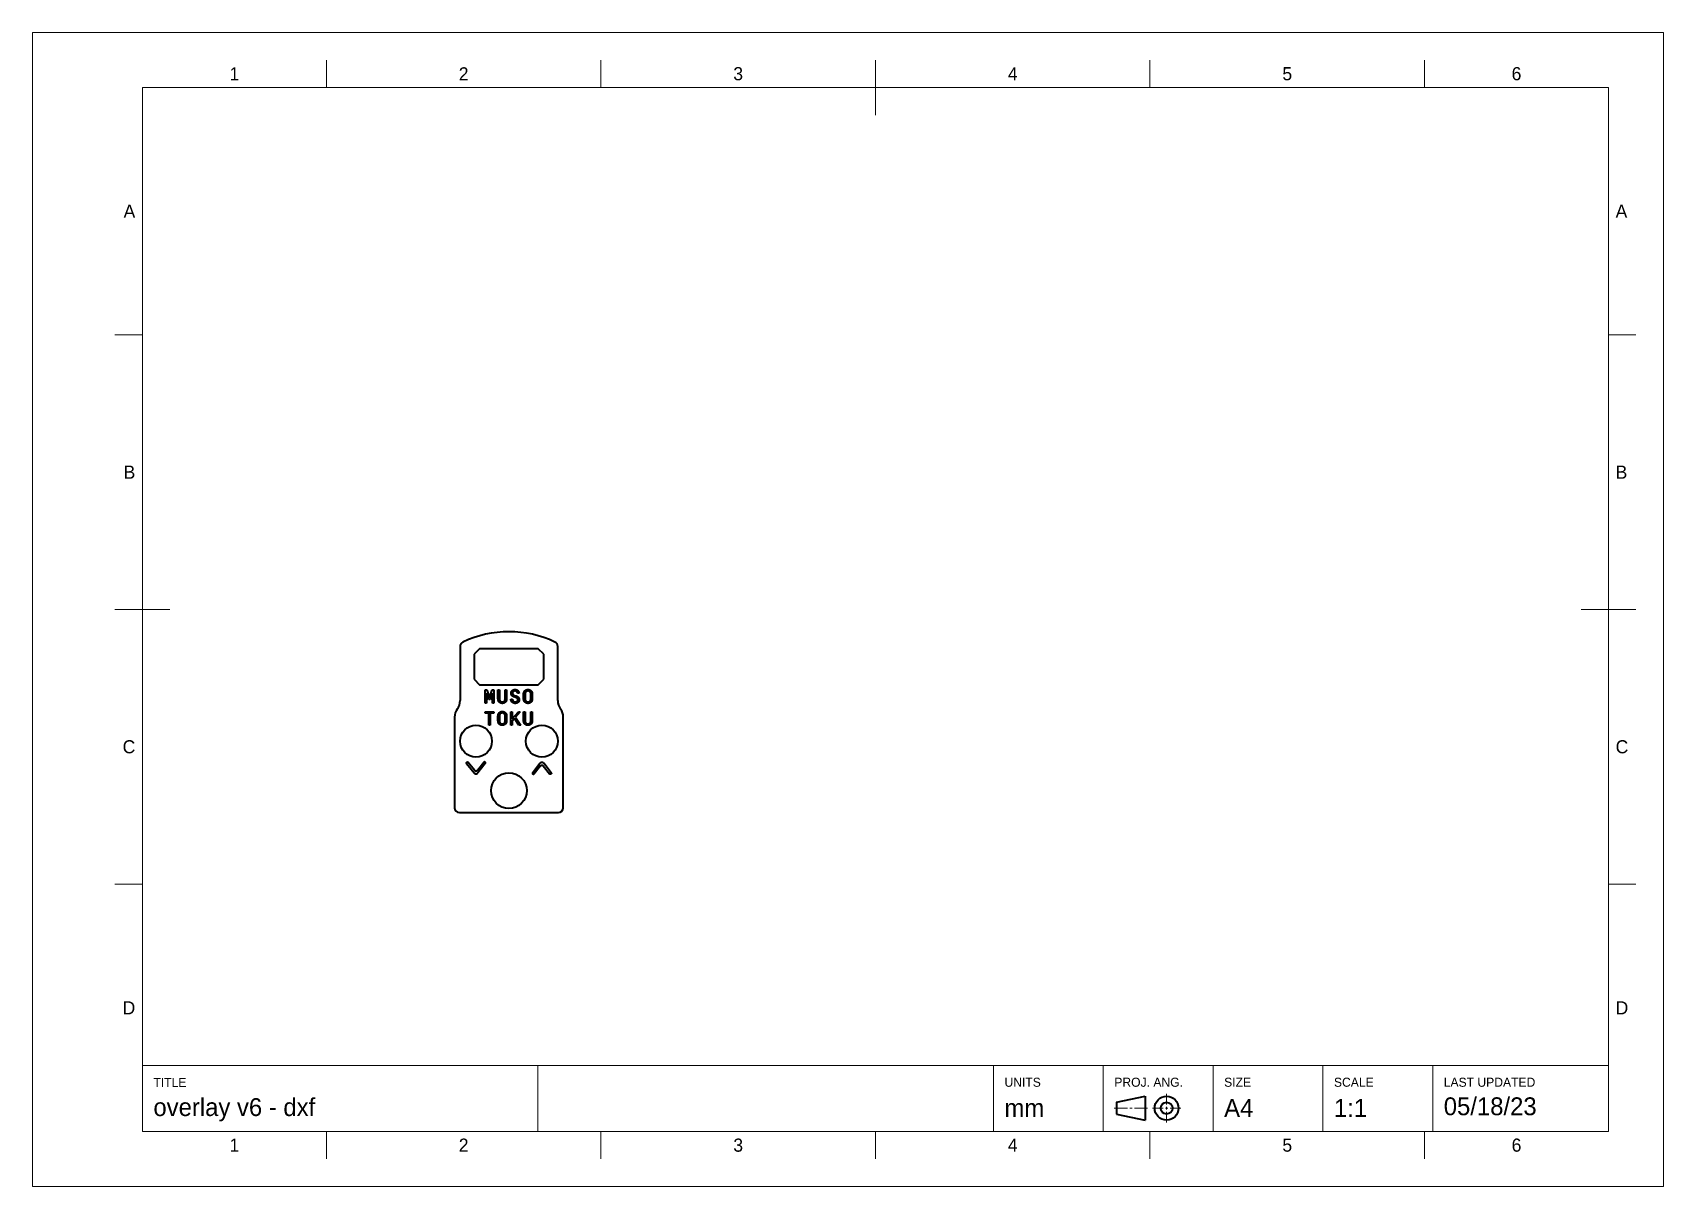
# Paper-space layout 'Sheet' of a CAD drawing. Header units: millimetres. Extents: x 0 to 297, y 0 to 210.
# The model-space entities are those that its viewports show. They can reach past a viewport. Long polylines and large blocks are cut down to what shows.
import ezdxf

# ---------------------------------------------------------------- set-up
doc = ezdxf.new("R2010")
doc.units = ezdxf.units.MM
doc.layers.add('Border', color=7, linetype='Continuous')
doc.layers.add('Geometries', color=7, linetype='Continuous')
doc.styles.add('Shapr1', font='txt', dxfattribs={"height": 2.3925})
doc.styles.add('Shapr9', font='txt', dxfattribs={"height": 2.3925})

psp = doc.layouts.new('Sheet')

msp = doc.modelspace()

# ---------------------------------------------------------------- texts
at = {"layer": 'Border', "linetype": 'Continuous', "lineweight": 15, "char_height": 2.39, "width": 2.3925, "style": 'Shapr9'}
for s, insert, attachment_point in [('1', (36.75, 201.3), 8), ('2', (78.5, 201.3), 8), ('3', (128.5, 201.3), 8), ('4', (178.5, 201.3), 8), ('5', (228.5, 201.3), 8), ('6', (270.25, 201.3), 8), ('A', (18.7, 177.5), 6), ('A', (288.3, 177.5), 4), ('B', (18.7, 130), 6), ('B', (288.3, 130), 4), ('C', (18.7, 80), 6), ('C', (288.3, 80), 4), ('D', (18.7, 32.5), 6), ('D', (288.3, 32.5), 4), ('1', (36.75, 8.7), 2), ('2', (78.5, 8.7), 2), ('3', (128.5, 8.7), 2), ('4', (178.5, 8.7), 2), ('5', (228.5, 8.7), 2), ('6', (270.25, 8.7), 2)]:
    msp.add_mtext(s, dxfattribs=dict(at, insert=insert, attachment_point=attachment_point))
at = {"layer": 'Border', "linetype": 'Continuous', "lineweight": 15, "attachment_point": 1, "style": 'Shapr1'}
for s, insert, char_height in [('TITLE', (22, 19.75), 1.65), ('UNITS', (177, 19.78), 1.65), ('PROJ. ANG.', (197, 19.78), 1.65), ('SIZE', (217, 19.78), 1.65), ('SCALE', (237, 19.78), 1.65), ('LAST UPDATED', (257, 19.78), 1.65), ('overlay v6 - dxf', (22, 16.05), 3.25), ('mm', (177, 15.9), 3.25), ('A4', (217, 15.9), 3.25), ('1:1', (237, 15.9), 3.25), ('05/18/23', (257, 16.2), 3.25)]:
    msp.add_mtext(s, dxfattribs=dict(at, insert=insert, char_height=char_height))

# ---------------------------------------------------------------- blocks, each defined once
blk = doc.blocks.new('*U2')
at = {"layer": 'Border', "linetype": 'Continuous', "lineweight": 15}
for p, q in [((287, 22), (20, 22)), ((92, 10), (92, 22)), ((175, 10), (175, 22)), ((195, 10), (195, 22)), ((215, 10), (215, 22)), ((235, 10), (235, 22)), ((255, 10), (255, 22)), ((287, 10), (287, 22)), ((206.53, 14.88), (206.53, 16.83)), ((197, 14.23), (199.38, 14.23)), ((199.82, 14.23), (200.25, 14.23)), ((203.07, 14.23), (200.68, 14.23)), ((205.88, 14.23), (203.93, 14.23)), ((206.32, 14.23), (206.75, 14.23)), ((206.53, 14.02), (206.53, 14.45)), ((206.53, 13.58), (206.53, 11.63)), ((207.18, 14.23), (209.13, 14.23)), ((287, 10), (20, 10))]:
    blk.add_line(p, q, dxfattribs=at)
at = {"layer": 'Border', "linetype": 'Continuous', "lineweight": 40}
for p, q in [((197.43, 15.32), (202.63, 16.4)), ((197.43, 15.32), (197.43, 13.15)), ((202.63, 16.4), (202.63, 12.07)), ((197.43, 13.15), (202.63, 12.07))]:
    blk.add_line(p, q, dxfattribs=at)
for radius in [2.17, 1.08]:
    blk.add_circle((206.53, 14.23), radius, dxfattribs=at)

# ---------------------------------------------------------------- linework, layer by layer
at = {"layer": 'Border', "linetype": 'Continuous', "lineweight": 15}
for p, q in [((53.5, 200), (53.5, 205)), ((103.5, 200), (103.5, 205)), ((153.5, 195), (153.5, 205)), ((203.5, 200), (203.5, 205)), ((253.5, 200), (253.5, 205)), ((287, 200), (20, 200)), ((20, 200), (20, 10)), ((287, 10), (287, 200)), ((20, 155), (15, 155)), ((287, 155), (292, 155)), ((25, 105), (15, 105)), ((282, 105), (292, 105)), ((20, 55), (15, 55)), ((287, 55), (292, 55)), ((20, 10), (287, 10)), ((53.5, 10), (53.5, 5)), ((103.5, 10), (103.5, 5)), ((153.5, 10), (153.5, 5)), ((153.5, 10), (153.5, 5)), ((203.5, 10), (203.5, 5)), ((253.5, 10), (253.5, 5))]:
    msp.add_line(p, q, dxfattribs=at)
at = {"layer": 'Geometries', "linetype": 'Continuous', "lineweight": 40}
for p, q in [((77.85, 98.26), (77.85, 88.43)), ((95.65, 88.43), (95.65, 98.26)), ((81.41, 97.87), (80.41, 96.87)), ((80.41, 96.87), (80.41, 92.29)), ((92.09, 97.87), (81.41, 97.87)), ((93.09, 96.87), (92.09, 97.87)), ((93.09, 92.29), (93.09, 96.87)), ((80.41, 92.29), (81.41, 91.29)), ((92.09, 91.29), (93.09, 92.29)), ((81.41, 91.29), (92.09, 91.29)), ((82.42, 87.95), (82.42, 90.4)), ((82.42, 90.4), (82.7, 90.4)), ((83.07, 88.61), (82.68, 89.78)), ((82.68, 89.78), (82.68, 87.95)), ((82.7, 90.4), (83.21, 88.91)), ((83.21, 88.91), (83.72, 90.4)), ((83.74, 89.78), (83.35, 88.61)), ((83.72, 90.4), (84, 90.4)), ((83.74, 87.95), (83.74, 89.78)), ((84, 90.4), (84, 87.95)), ((84.75, 88.75), (84.75, 90.4)), ((84.75, 90.4), (85.02, 90.4)), ((85.02, 90.4), (85.02, 88.75)), ((86.06, 88.75), (86.06, 90.4)), ((86.06, 90.4), (86.33, 90.4)), ((86.33, 90.4), (86.33, 88.75)), ((87.13, 89.87), (87.14, 89.89)), ((87.13, 89.85), (87.13, 89.87)), ((87.13, 89.83), (87.13, 89.85)), ((87.13, 89.81), (87.13, 89.83)), ((87.13, 89.79), (87.13, 89.81)), ((87.13, 89.76), (87.13, 89.79)), ((87.13, 89.74), (87.13, 89.76)), ((87.13, 89.72), (87.13, 89.74)), ((87.14, 89.69), (87.13, 89.72)), ((87.14, 89.93), (87.15, 89.94)), ((87.14, 89.91), (87.14, 89.93)), ((87.14, 89.89), (87.14, 89.91)), ((87.14, 89.67), (87.14, 89.69)), ((87.14, 89.65), (87.14, 89.67)), ((87.15, 89.63), (87.14, 89.65)), ((87.15, 89.96), (87.16, 89.98)), ((87.15, 89.94), (87.15, 89.96)), ((87.15, 89.61), (87.15, 89.63)), ((87.15, 89.58), (87.15, 89.61)), ((87.16, 89.56), (87.15, 89.58)), ((87.16, 90), (87.17, 90.02)), ((87.16, 89.98), (87.16, 90)), ((87.17, 89.54), (87.16, 89.56)), ((87.17, 90.02), (87.18, 90.04)), ((87.17, 89.52), (87.17, 89.54)), ((87.18, 89.5), (87.17, 89.52)), ((87.18, 90.04), (87.19, 90.06)), ((87.19, 89.48), (87.18, 89.5)), ((87.19, 90.08), (87.2, 90.09)), ((87.19, 90.06), (87.19, 90.08)), ((87.2, 89.46), (87.19, 89.48)), ((87.2, 90.09), (87.21, 90.11)), ((87.21, 89.44), (87.2, 89.46)), ((87.21, 90.11), (87.22, 90.13)), ((87.22, 89.42), (87.21, 89.44)), ((87.22, 90.13), (87.24, 90.15)), ((87.23, 89.4), (87.22, 89.42)), ((87.24, 89.39), (87.23, 89.4)), ((87.24, 90.15), (87.25, 90.16)), ((87.25, 89.37), (87.24, 89.39)), ((87.25, 90.16), (87.26, 90.18)), ((87.26, 89.35), (87.25, 89.37)), ((87.26, 90.18), (87.27, 90.19)), ((87.27, 89.34), (87.26, 89.35)), ((87.27, 90.19), (87.28, 90.21)), ((87.28, 89.32), (87.27, 89.34)), ((87.28, 90.21), (87.3, 90.22)), ((87.29, 89.31), (87.28, 89.32)), ((87.31, 89.29), (87.29, 89.31)), ((87.3, 90.22), (87.31, 90.24)), ((87.31, 90.24), (87.33, 90.25)), ((87.32, 89.28), (87.31, 89.29)), ((87.33, 89.26), (87.32, 89.28)), ((87.33, 90.25), (87.34, 90.26)), ((87.35, 89.25), (87.33, 89.26)), ((87.34, 90.26), (87.36, 90.28)), ((87.36, 89.24), (87.35, 89.25)), ((87.36, 90.28), (87.37, 90.29)), ((87.38, 89.23), (87.36, 89.24)), ((87.37, 90.29), (87.39, 90.3)), ((87.39, 89.21), (87.38, 89.23)), ((87.39, 90.3), (87.4, 90.31)), ((87.41, 89.2), (87.39, 89.21)), ((87.4, 90.31), (87.42, 90.32)), ((87.41, 89.83), (87.4, 89.81)), ((87.4, 89.81), (87.4, 89.8)), ((87.4, 89.8), (87.4, 89.79)), ((87.4, 89.79), (87.4, 89.77)), ((87.4, 89.77), (87.4, 89.75)), ((87.4, 89.75), (87.41, 89.74)), ((87.41, 89.88), (87.41, 89.87)), ((87.41, 89.87), (87.41, 89.86)), ((87.41, 89.86), (87.41, 89.84)), ((87.41, 89.84), (87.41, 89.83)), ((87.41, 89.74), (87.41, 89.72)), ((87.41, 89.72), (87.41, 89.7)), ((87.41, 89.7), (87.41, 89.69)), ((87.41, 89.69), (87.41, 89.67)), ((87.41, 89.67), (87.42, 89.65)), ((87.43, 89.19), (87.41, 89.2)), ((87.42, 90.32), (87.44, 90.33)), ((87.43, 89.93), (87.42, 89.91)), ((87.42, 89.91), (87.42, 89.9)), ((87.42, 89.9), (87.41, 89.88)), ((87.42, 89.65), (87.42, 89.64)), ((87.42, 89.64), (87.43, 89.62)), ((87.44, 89.95), (87.43, 89.94)), ((87.43, 89.94), (87.43, 89.93)), ((87.43, 89.62), (87.43, 89.61)), ((87.43, 89.61), (87.44, 89.59)), ((87.44, 89.18), (87.43, 89.19)), ((87.44, 90.33), (87.45, 90.34)), ((87.45, 89.97), (87.44, 89.95)), ((87.44, 89.59), (87.44, 89.58)), ((87.44, 89.58), (87.45, 89.57)), ((87.46, 89.17), (87.44, 89.18)), ((87.45, 90.34), (87.47, 90.35)), ((87.46, 89.98), (87.45, 89.97)), ((87.45, 89.57), (87.46, 89.56)), ((87.47, 90.01), (87.46, 89.99)), ((87.46, 89.99), (87.46, 89.98)), ((87.46, 89.56), (87.47, 89.54)), ((87.48, 89.16), (87.46, 89.17)), ((87.47, 90.35), (87.49, 90.36)), ((87.48, 90.02), (87.47, 90.01)), ((87.47, 89.54), (87.48, 89.53)), ((87.49, 90.03), (87.48, 90.02)), ((87.48, 89.53), (87.49, 89.52)), ((87.49, 89.15), (87.48, 89.16)), ((87.49, 90.36), (87.51, 90.37)), ((87.5, 90.04), (87.49, 90.03)), ((87.49, 89.52), (87.5, 89.5)), ((87.51, 89.14), (87.49, 89.15)), ((87.51, 90.05), (87.5, 90.04)), ((87.5, 89.5), (87.51, 89.49)), ((87.51, 90.37), (87.53, 90.38)), ((87.52, 90.06), (87.51, 90.05)), ((87.51, 89.49), (87.52, 89.48)), ((87.53, 89.13), (87.51, 89.14)), ((87.54, 90.07), (87.52, 90.06)), ((87.52, 89.48), (87.53, 89.47)), ((87.53, 90.38), (87.55, 90.38)), ((87.53, 89.47), (87.54, 89.46)), ((87.55, 89.12), (87.53, 89.13)), ((87.55, 90.08), (87.54, 90.07)), ((87.54, 89.46), (87.56, 89.45)), ((87.55, 90.38), (87.57, 90.39)), ((87.56, 90.09), (87.55, 90.08)), ((87.57, 89.12), (87.55, 89.12)), ((87.57, 90.1), (87.56, 90.09)), ((87.56, 89.45), (87.57, 89.44)), ((87.57, 90.39), (87.59, 90.4)), ((87.59, 90.11), (87.57, 90.1)), ((87.57, 89.44), (87.59, 89.43)), ((87.59, 89.11), (87.57, 89.12)), ((87.59, 90.4), (87.61, 90.4)), ((87.6, 90.11), (87.59, 90.11)), ((87.59, 89.43), (87.6, 89.42)), ((87.61, 89.1), (87.59, 89.11)), ((87.61, 90.12), (87.6, 90.11)), ((87.6, 89.42), (87.61, 89.41)), ((87.61, 90.4), (87.64, 90.41)), ((87.63, 90.13), (87.61, 90.12)), ((87.61, 89.41), (87.63, 89.4)), ((87.62, 89.1), (87.61, 89.1)), ((87.64, 90.13), (87.63, 90.13)), ((87.63, 89.4), (87.64, 89.4)), ((87.64, 90.41), (87.66, 90.41)), ((87.65, 90.14), (87.64, 90.13)), ((87.64, 89.4), (87.66, 89.39)), ((87.67, 90.14), (87.65, 90.14)), ((87.66, 90.41), (87.68, 90.42)), ((87.66, 89.39), (87.68, 89.38)), ((87.68, 90.15), (87.67, 90.14)), ((87.68, 90.42), (87.7, 90.42)), ((87.7, 90.15), (87.68, 90.15)), ((87.68, 89.38), (87.69, 89.38)), ((87.69, 89.38), (87.71, 89.37)), ((87.7, 90.42), (87.72, 90.43)), ((87.72, 90.16), (87.7, 90.15)), ((87.71, 89.37), (87.73, 89.36)), ((87.72, 90.43), (87.74, 90.43)), ((87.73, 90.16), (87.72, 90.16)), ((87.75, 90.16), (87.73, 90.16)), ((87.73, 89.36), (87.75, 89.36)), ((87.74, 90.43), (87.76, 90.43)), ((87.77, 90.17), (87.75, 90.16)), ((87.75, 89.36), (87.77, 89.35)), ((87.76, 90.43), (87.79, 90.43)), ((87.79, 90.17), (87.77, 90.17)), ((87.77, 89.35), (88.05, 89.27)), ((87.79, 90.43), (87.81, 90.43)), ((87.81, 90.17), (87.79, 90.17)), ((87.81, 90.43), (87.83, 90.44)), ((87.83, 90.17), (87.81, 90.17)), ((87.83, 90.44), (87.85, 90.44)), ((87.85, 90.17), (87.83, 90.17)), ((87.85, 90.44), (87.88, 90.44)), ((87.87, 90.17), (87.85, 90.17)), ((87.89, 90.17), (87.87, 90.17)), ((87.88, 90.44), (87.9, 90.43)), ((87.91, 90.17), (87.89, 90.17)), ((87.9, 90.43), (87.93, 90.43)), ((87.93, 90.17), (87.91, 90.17)), ((87.93, 90.43), (87.95, 90.43)), ((87.94, 90.16), (87.93, 90.17)), ((87.96, 90.16), (87.94, 90.16)), ((87.95, 90.43), (87.98, 90.43)), ((87.98, 90.16), (87.96, 90.16)), ((87.98, 90.43), (88, 90.43)), ((88, 90.15), (87.98, 90.16)), ((88, 90.43), (88.02, 90.42)), ((88.01, 90.15), (88, 90.15)), ((88.03, 90.14), (88.01, 90.15)), ((88.02, 90.42), (88.04, 90.42)), ((88.04, 90.14), (88.03, 90.14)), ((88.04, 90.42), (88.07, 90.41)), ((88.06, 90.13), (88.04, 90.14)), ((88.05, 89.27), (88.08, 89.26)), ((88.07, 90.12), (88.06, 90.13)), ((88.07, 90.41), (88.09, 90.41)), ((88.09, 90.12), (88.07, 90.12)), ((88.08, 89.26), (88.1, 89.26)), ((88.09, 90.41), (88.11, 90.4)), ((88.1, 90.11), (88.09, 90.12)), ((88.12, 90.1), (88.1, 90.11)), ((88.1, 89.26), (88.12, 89.25)), ((88.11, 90.4), (88.13, 90.4)), ((88.13, 90.09), (88.12, 90.1)), ((88.12, 89.25), (88.15, 89.24)), ((88.13, 90.4), (88.14, 90.39)), ((88.15, 90.08), (88.13, 90.09)), ((88.14, 90.39), (88.16, 90.38)), ((88.16, 90.07), (88.15, 90.08)), ((88.15, 89.24), (88.17, 89.23)), ((88.16, 90.38), (88.18, 90.38)), ((88.17, 90.06), (88.16, 90.07)), ((88.18, 90.05), (88.17, 90.06)), ((88.17, 89.23), (88.19, 89.22)), ((88.18, 90.38), (88.2, 90.37)), ((88.19, 90.03), (88.18, 90.05)), ((88.2, 90.02), (88.19, 90.03)), ((88.19, 89.22), (88.22, 89.21)), ((88.2, 90.37), (88.22, 90.36)), ((88.21, 90.01), (88.2, 90.02)), ((88.22, 90), (88.21, 90.01)), ((88.22, 90.36), (88.23, 90.35)), ((88.23, 89.98), (88.22, 90)), ((88.22, 89.21), (88.24, 89.2)), ((88.23, 90.35), (88.25, 90.34)), ((88.24, 89.97), (88.23, 89.98)), ((88.25, 89.96), (88.24, 89.97)), ((88.24, 89.2), (88.26, 89.19)), ((88.25, 90.34), (88.27, 90.33)), ((88.26, 89.95), (88.25, 89.96)), ((88.26, 89.93), (88.26, 89.95)), ((88.27, 89.91), (88.26, 89.93)), ((88.26, 89.19), (88.28, 89.18)), ((88.27, 90.33), (88.29, 90.32)), ((88.28, 89.9), (88.27, 89.91)), ((88.29, 89.88), (88.28, 89.9)), ((88.28, 89.18), (88.29, 89.17)), ((88.29, 90.32), (88.31, 90.31)), ((88.29, 89.86), (88.29, 89.88)), ((88.3, 89.84), (88.29, 89.86)), ((88.29, 89.17), (88.31, 89.16)), ((88.31, 89.82), (88.3, 89.84)), ((88.31, 90.31), (88.32, 90.3)), ((88.31, 89.8), (88.31, 89.82)), ((88.31, 89.78), (88.31, 89.8)), ((88.59, 89.78), (88.31, 89.78)), ((88.31, 89.16), (88.33, 89.15)), ((88.32, 90.3), (88.34, 90.29)), ((88.33, 89.15), (88.34, 89.14)), ((88.34, 90.29), (88.35, 90.27)), ((88.34, 89.14), (88.36, 89.13)), ((88.35, 90.27), (88.36, 90.26)), ((88.36, 90.26), (88.38, 90.25)), ((88.36, 89.13), (88.38, 89.12)), ((88.38, 90.25), (88.39, 90.24)), ((88.38, 89.12), (88.39, 89.1)), ((88.39, 90.24), (88.41, 90.22)), ((88.39, 89.1), (88.41, 89.09)), ((88.41, 90.22), (88.42, 90.21)), ((88.42, 90.21), (88.43, 90.19)), ((88.43, 90.19), (88.45, 90.17)), ((88.45, 90.17), (88.46, 90.16)), ((88.46, 90.16), (88.47, 90.14)), ((88.47, 90.14), (88.48, 90.12)), ((88.48, 90.12), (88.49, 90.1)), ((88.49, 90.1), (88.5, 90.08)), ((88.5, 90.08), (88.51, 90.06)), ((88.51, 90.06), (88.52, 90.04)), ((88.52, 90.04), (88.53, 90.02)), ((88.53, 90.02), (88.54, 90)), ((88.54, 90), (88.55, 89.97)), ((88.55, 89.97), (88.56, 89.95)), ((88.56, 89.95), (88.56, 89.93)), ((88.56, 89.93), (88.57, 89.9)), ((88.57, 89.9), (88.57, 89.88)), ((88.57, 89.88), (88.58, 89.86)), ((88.58, 89.86), (88.58, 89.83)), ((88.58, 89.83), (88.59, 89.81)), ((88.59, 89.81), (88.59, 89.78)), ((89.42, 89.66), (89.43, 89.68)), ((89.42, 89.63), (89.42, 89.66)), ((89.42, 89.61), (89.42, 89.63)), ((89.42, 88.75), (89.42, 89.61)), ((89.43, 89.76), (89.44, 89.79)), ((89.43, 89.73), (89.43, 89.76)), ((89.43, 89.71), (89.43, 89.73)), ((89.43, 89.68), (89.43, 89.71)), ((89.44, 89.83), (89.45, 89.85)), ((89.44, 89.81), (89.44, 89.83)), ((89.44, 89.79), (89.44, 89.81)), ((89.45, 89.87), (89.46, 89.89)), ((89.45, 89.85), (89.45, 89.87)), ((89.46, 89.89), (89.47, 89.91)), ((89.47, 89.93), (89.48, 89.96)), ((89.47, 89.91), (89.47, 89.93)), ((89.48, 89.96), (89.49, 89.98)), ((89.49, 89.98), (89.5, 90)), ((89.5, 90), (89.51, 90.02)), ((89.51, 90.02), (89.52, 90.04)), ((89.52, 90.04), (89.53, 90.05)), ((89.53, 90.05), (89.54, 90.07)), ((89.54, 90.07), (89.55, 90.09)), ((89.55, 90.09), (89.56, 90.11)), ((89.56, 90.11), (89.57, 90.13)), ((89.57, 90.13), (89.58, 90.14)), ((89.58, 90.14), (89.6, 90.16)), ((89.6, 90.16), (89.61, 90.18)), ((89.61, 90.18), (89.62, 90.19)), ((89.62, 90.19), (89.64, 90.21)), ((89.64, 90.21), (89.65, 90.22)), ((89.65, 90.22), (89.67, 90.24)), ((89.67, 90.24), (89.68, 90.25)), ((89.68, 90.25), (89.7, 90.26)), ((89.7, 89.68), (89.69, 89.66)), ((89.69, 89.66), (89.69, 89.63)), ((89.69, 89.63), (89.69, 89.61)), ((89.69, 89.61), (89.69, 88.75)), ((89.7, 90.26), (89.71, 90.28)), ((89.71, 89.75), (89.7, 89.74)), ((89.7, 89.74), (89.7, 89.72)), ((89.7, 89.72), (89.7, 89.7)), ((89.7, 89.7), (89.7, 89.68)), ((89.71, 90.28), (89.73, 90.29)), ((89.72, 89.81), (89.71, 89.79)), ((89.71, 89.79), (89.71, 89.77)), ((89.71, 89.77), (89.71, 89.75)), ((89.73, 89.84), (89.72, 89.82)), ((89.72, 89.82), (89.72, 89.81)), ((89.73, 90.29), (89.74, 90.3)), ((89.74, 89.87), (89.73, 89.86)), ((89.73, 89.86), (89.73, 89.84)), ((89.74, 90.3), (89.76, 90.31)), ((89.75, 89.89), (89.74, 89.87)), ((89.76, 89.91), (89.75, 89.89)), ((89.76, 90.31), (89.78, 90.32)), ((89.77, 89.93), (89.76, 89.91)), ((89.78, 89.94), (89.77, 89.93)), ((89.78, 90.32), (89.8, 90.33)), ((89.79, 89.96), (89.78, 89.94)), ((89.8, 89.97), (89.79, 89.96)), ((89.8, 90.33), (89.82, 90.34)), ((89.81, 89.99), (89.8, 89.97)), ((89.82, 90), (89.81, 89.99)), ((89.82, 90.34), (89.84, 90.35)), ((89.83, 90.02), (89.82, 90)), ((89.85, 90.03), (89.83, 90.02)), ((89.84, 90.35), (89.86, 90.36)), ((89.86, 90.04), (89.85, 90.03)), ((89.86, 90.36), (89.88, 90.37)), ((89.87, 90.05), (89.86, 90.04)), ((89.89, 90.06), (89.87, 90.05)), ((89.88, 90.37), (89.9, 90.38)), ((89.9, 90.07), (89.89, 90.06)), ((89.9, 90.38), (89.92, 90.39)), ((89.91, 90.08), (89.9, 90.07)), ((89.93, 90.09), (89.91, 90.08)), ((89.92, 90.39), (89.94, 90.4)), ((89.94, 90.1), (89.93, 90.09)), ((89.94, 90.4), (89.97, 90.4)), ((89.96, 90.11), (89.94, 90.1)), ((89.97, 90.12), (89.96, 90.11)), ((89.97, 90.4), (89.99, 90.41)), ((89.99, 90.13), (89.97, 90.12)), ((89.99, 90.41), (90.01, 90.41)), ((90.01, 90.13), (89.99, 90.13)), ((90.01, 90.41), (90.03, 90.42)), ((90.03, 90.14), (90.01, 90.13)), ((90.03, 90.42), (90.06, 90.42)), ((90.04, 90.15), (90.03, 90.14)), ((90.06, 90.15), (90.04, 90.15)), ((90.06, 90.42), (90.08, 90.43)), ((90.08, 90.15), (90.06, 90.15)), ((90.08, 90.43), (90.11, 90.43)), ((90.1, 90.16), (90.08, 90.15)), ((90.11, 90.16), (90.1, 90.16)), ((90.11, 90.43), (90.14, 90.43)), ((90.13, 90.16), (90.11, 90.16)), ((90.15, 90.17), (90.13, 90.16)), ((90.14, 90.43), (90.16, 90.43)), ((90.17, 90.17), (90.15, 90.17)), ((90.16, 90.43), (90.19, 90.44)), ((90.19, 90.17), (90.17, 90.17)), ((90.19, 90.44), (90.21, 90.44)), ((90.21, 90.17), (90.19, 90.17)), ((90.21, 90.44), (90.24, 90.44)), ((90.23, 90.17), (90.21, 90.17)), ((90.25, 90.17), (90.23, 90.17)), ((90.24, 90.44), (90.26, 90.43)), ((90.26, 90.17), (90.25, 90.17)), ((90.26, 90.43), (90.29, 90.43)), ((90.28, 90.17), (90.26, 90.17)), ((90.3, 90.16), (90.28, 90.17)), ((90.29, 90.43), (90.31, 90.43)), ((90.32, 90.16), (90.3, 90.16)), ((90.31, 90.43), (90.34, 90.43)), ((90.34, 90.16), (90.32, 90.16)), ((90.34, 90.43), (90.36, 90.42)), ((90.36, 90.15), (90.34, 90.16)), ((90.36, 90.42), (90.38, 90.42)), ((90.38, 90.15), (90.36, 90.15)), ((90.38, 90.42), (90.41, 90.42)), ((90.39, 90.14), (90.38, 90.15)), ((90.41, 90.14), (90.39, 90.14)), ((90.41, 90.42), (90.43, 90.41)), ((90.43, 90.13), (90.41, 90.14)), ((90.43, 90.41), (90.45, 90.41)), ((90.45, 90.12), (90.43, 90.13)), ((90.45, 90.41), (90.47, 90.4)), ((90.46, 90.11), (90.45, 90.12)), ((90.48, 90.11), (90.46, 90.11)), ((90.47, 90.4), (90.5, 90.39)), ((90.49, 90.1), (90.48, 90.11)), ((90.5, 90.09), (90.49, 90.1)), ((90.5, 90.39), (90.51, 90.39)), ((90.52, 90.08), (90.5, 90.09)), ((90.51, 90.39), (90.53, 90.38)), ((90.53, 90.07), (90.52, 90.08)), ((90.53, 90.38), (90.55, 90.37)), ((90.54, 90.06), (90.53, 90.07)), ((90.56, 90.05), (90.54, 90.06)), ((90.55, 90.37), (90.57, 90.36)), ((90.57, 90.04), (90.56, 90.05)), ((90.57, 90.36), (90.59, 90.35)), ((90.58, 90.03), (90.57, 90.04)), ((90.59, 90.02), (90.58, 90.03)), ((90.59, 90.35), (90.6, 90.35)), ((90.6, 90.01), (90.59, 90.02)), ((90.6, 90.35), (90.62, 90.34)), ((90.61, 89.99), (90.6, 90.01)), ((90.62, 89.98), (90.61, 89.99)), ((90.62, 90.34), (90.64, 90.33)), ((90.63, 89.97), (90.62, 89.98)), ((90.64, 89.96), (90.63, 89.97)), ((90.64, 90.33), (90.65, 90.32)), ((90.65, 89.94), (90.64, 89.96)), ((90.65, 90.32), (90.67, 90.31)), ((90.66, 89.93), (90.65, 89.94)), ((90.66, 89.92), (90.66, 89.93)), ((90.67, 89.9), (90.66, 89.92)), ((90.67, 90.31), (90.69, 90.3)), ((90.68, 89.89), (90.67, 89.9)), ((90.69, 89.87), (90.68, 89.89)), ((90.69, 90.3), (90.7, 90.28)), ((90.69, 89.85), (90.69, 89.87)), ((90.7, 89.84), (90.69, 89.85)), ((90.7, 90.28), (90.72, 90.27)), ((90.7, 89.82), (90.7, 89.84)), ((90.71, 89.81), (90.7, 89.82)), ((90.71, 89.79), (90.71, 89.81)), ((90.72, 89.77), (90.71, 89.79)), ((90.72, 90.27), (90.73, 90.26)), ((90.72, 89.75), (90.72, 89.77)), ((90.72, 89.73), (90.72, 89.75)), ((90.73, 89.71), (90.72, 89.73)), ((90.73, 90.26), (90.75, 90.25)), ((90.73, 89.69), (90.73, 89.71)), ((90.73, 89.67), (90.73, 89.69)), ((90.73, 89.65), (90.73, 89.67)), ((90.73, 89.63), (90.73, 89.65)), ((90.73, 89.61), (90.73, 89.63)), ((90.73, 88.75), (90.73, 89.61)), ((90.75, 90.25), (90.76, 90.23)), ((90.76, 90.23), (90.78, 90.22)), ((90.78, 90.22), (90.79, 90.21)), ((90.79, 90.21), (90.8, 90.19)), ((90.8, 90.19), (90.82, 90.18)), ((90.82, 90.18), (90.83, 90.16)), ((90.83, 90.16), (90.84, 90.15)), ((90.84, 90.15), (90.85, 90.13)), ((90.85, 90.13), (90.86, 90.12)), ((90.86, 90.12), (90.87, 90.1)), ((90.87, 90.1), (90.88, 90.08)), ((90.88, 90.08), (90.89, 90.06)), ((90.89, 90.06), (90.9, 90.05)), ((90.9, 90.05), (90.91, 90.03)), ((90.91, 90.03), (90.92, 90.01)), ((90.92, 90.01), (90.93, 89.99)), ((90.93, 89.99), (90.94, 89.96)), ((90.94, 89.96), (90.95, 89.94)), ((90.95, 89.94), (90.96, 89.92)), ((90.96, 89.92), (90.96, 89.89)), ((90.96, 89.89), (90.97, 89.87)), ((90.97, 89.87), (90.98, 89.85)), ((90.98, 89.85), (90.98, 89.82)), ((90.98, 89.82), (90.99, 89.8)), ((90.99, 89.8), (90.99, 89.78)), ((90.99, 89.78), (90.99, 89.75)), ((90.99, 89.75), (91, 89.73)), ((91, 89.73), (91, 89.7)), ((91, 89.7), (91, 89.68)), ((91, 89.68), (91, 89.66)), ((91, 89.66), (91, 89.63)), ((91, 89.63), (91, 89.61)), ((91, 89.61), (91, 88.75)), ((82.68, 87.95), (82.42, 87.95)), ((82.42, 86.14), (82.42, 86.4)), ((82.42, 86.4), (84, 86.4)), ((83.07, 86.14), (82.42, 86.14)), ((83.35, 88.61), (83.07, 88.61)), ((83.07, 83.96), (83.07, 86.14)), ((83.34, 86.14), (83.34, 83.96)), ((84, 86.14), (83.34, 86.14)), ((84, 87.95), (83.74, 87.95)), ((84, 86.4), (84, 86.14)), ((84.75, 88.72), (84.75, 88.75)), ((84.76, 88.7), (84.75, 88.72)), ((84.76, 88.67), (84.76, 88.7)), ((84.76, 88.65), (84.76, 88.67)), ((84.76, 88.63), (84.76, 88.65)), ((84.76, 88.6), (84.76, 88.63)), ((84.77, 88.58), (84.76, 88.6)), ((84.77, 88.55), (84.77, 88.58)), ((84.78, 88.53), (84.77, 88.55)), ((84.78, 88.51), (84.78, 88.53)), ((84.79, 88.48), (84.78, 88.51)), ((84.79, 88.46), (84.79, 88.48)), ((84.8, 88.44), (84.79, 88.46)), ((84.81, 88.41), (84.8, 88.44)), ((84.82, 88.39), (84.81, 88.41)), ((84.82, 88.37), (84.82, 88.39)), ((84.83, 88.35), (84.82, 88.37)), ((84.84, 88.33), (84.83, 88.35)), ((84.85, 88.31), (84.84, 88.33)), ((84.86, 88.29), (84.85, 88.31)), ((84.87, 88.27), (84.86, 88.29)), ((84.88, 88.26), (84.87, 88.27)), ((84.89, 88.24), (84.88, 88.26)), ((84.9, 88.22), (84.89, 88.24)), ((84.92, 88.21), (84.9, 88.22)), ((84.9, 86.13), (84.91, 86.15)), ((84.91, 86.15), (84.93, 86.16)), ((84.93, 88.19), (84.92, 88.21)), ((84.94, 88.18), (84.93, 88.19)), ((84.93, 86.16), (84.94, 86.18)), ((84.95, 88.16), (84.94, 88.18)), ((84.94, 86.18), (84.95, 86.2)), ((84.97, 88.15), (84.95, 88.16)), ((84.95, 86.2), (84.97, 86.21)), ((84.98, 88.14), (84.97, 88.15)), ((84.97, 86.21), (84.98, 86.23)), ((84.99, 88.12), (84.98, 88.14)), ((84.98, 86.23), (85, 86.24)), ((85.01, 88.11), (84.99, 88.12)), ((85, 86.24), (85.01, 86.25)), ((85.02, 88.09), (85.01, 88.11)), ((85.01, 86.25), (85.03, 86.27)), ((85.02, 88.75), (85.02, 88.73)), ((85.02, 88.73), (85.02, 88.71)), ((85.02, 88.71), (85.03, 88.69)), ((85.04, 88.08), (85.02, 88.09)), ((85.03, 88.69), (85.03, 88.67)), ((85.03, 88.67), (85.03, 88.65)), ((85.03, 88.65), (85.03, 88.63)), ((85.03, 88.63), (85.04, 88.6)), ((85.03, 86.27), (85.04, 86.28)), ((85.04, 88.6), (85.04, 88.58)), ((85.04, 88.58), (85.04, 88.57)), ((85.04, 88.57), (85.05, 88.55)), ((85.05, 88.07), (85.04, 88.08)), ((85.04, 86.28), (85.06, 86.29)), ((85.05, 88.55), (85.05, 88.53)), ((85.05, 88.53), (85.06, 88.52)), ((85.07, 88.06), (85.05, 88.07)), ((85.06, 88.52), (85.06, 88.5)), ((85.06, 88.5), (85.07, 88.49)), ((85.06, 86.29), (85.08, 86.3)), ((85.07, 88.49), (85.08, 88.47)), ((85.09, 88.05), (85.07, 88.06)), ((85.08, 88.47), (85.09, 88.45)), ((85.08, 86.3), (85.09, 86.31)), ((85.09, 88.45), (85.09, 88.44)), ((85.09, 88.44), (85.1, 88.43)), ((85.1, 88.04), (85.09, 88.05)), ((85.09, 86.31), (85.11, 86.33)), ((85.1, 88.43), (85.11, 88.41)), ((85.12, 88.03), (85.1, 88.04)), ((85.11, 88.41), (85.12, 88.4)), ((85.11, 86.33), (85.13, 86.34)), ((85.12, 88.4), (85.13, 88.39)), ((85.13, 88.02), (85.12, 88.03)), ((85.13, 88.39), (85.14, 88.37)), ((85.15, 88.01), (85.13, 88.02)), ((85.13, 86.34), (85.15, 86.35)), ((85.14, 88.37), (85.15, 88.36)), ((85.15, 88.36), (85.16, 88.35)), ((85.17, 88), (85.15, 88.01)), ((85.15, 86.35), (85.17, 86.36)), ((85.16, 88.35), (85.17, 88.34)), ((85.17, 88.34), (85.18, 88.32)), ((85.19, 87.99), (85.17, 88)), ((85.17, 86.36), (85.19, 86.37)), ((85.18, 88.32), (85.19, 88.31)), ((85.19, 88.31), (85.2, 88.3)), ((85.2, 87.98), (85.19, 87.99)), ((85.19, 86.37), (85.21, 86.38)), ((85.2, 88.3), (85.21, 88.29)), ((85.22, 87.98), (85.2, 87.98)), ((85.21, 88.29), (85.23, 88.28)), ((85.21, 86.38), (85.23, 86.38)), ((85.24, 87.97), (85.22, 87.98)), ((85.23, 88.28), (85.24, 88.27)), ((85.23, 86.38), (85.25, 86.39)), ((85.24, 88.27), (85.25, 88.27)), ((85.26, 87.96), (85.24, 87.97)), ((85.25, 88.27), (85.27, 88.26)), ((85.25, 86.39), (85.27, 86.4)), ((85.28, 87.96), (85.26, 87.96)), ((85.27, 88.26), (85.28, 88.25)), ((85.27, 86.4), (85.3, 86.41)), ((85.28, 88.25), (85.29, 88.24)), ((85.31, 87.95), (85.28, 87.96)), ((85.29, 88.24), (85.31, 88.23)), ((85.3, 86.41), (85.32, 86.41)), ((85.31, 88.23), (85.33, 88.23)), ((85.33, 87.94), (85.31, 87.95)), ((85.32, 86.41), (85.34, 86.42)), ((85.34, 86.14), (85.32, 86.13)), ((85.33, 88.23), (85.34, 88.22)), ((85.35, 87.94), (85.33, 87.94)), ((85.34, 88.22), (85.36, 88.21)), ((85.34, 86.42), (85.37, 86.42)), ((85.36, 86.14), (85.34, 86.14)), ((85.37, 87.93), (85.35, 87.94)), ((85.36, 88.21), (85.38, 88.21)), ((85.37, 86.15), (85.36, 86.14)), ((85.4, 87.93), (85.37, 87.93)), ((85.37, 86.42), (85.39, 86.43)), ((85.39, 86.15), (85.37, 86.15)), ((85.38, 88.21), (85.4, 88.2)), ((85.39, 86.43), (85.41, 86.43)), ((85.41, 86.16), (85.39, 86.15)), ((85.4, 88.2), (85.42, 88.2)), ((85.42, 87.93), (85.4, 87.93)), ((85.41, 86.43), (85.44, 86.43)), ((85.43, 86.16), (85.41, 86.16)), ((85.42, 88.2), (85.44, 88.19)), ((85.44, 87.92), (85.42, 87.93)), ((85.44, 86.16), (85.43, 86.16)), ((85.44, 88.19), (85.46, 88.19)), ((85.47, 87.92), (85.44, 87.92)), ((85.44, 86.43), (85.47, 86.44)), ((85.46, 86.17), (85.44, 86.16)), ((85.46, 88.19), (85.47, 88.19)), ((85.48, 86.17), (85.46, 86.17)), ((85.47, 88.19), (85.49, 88.19)), ((85.49, 87.92), (85.47, 87.92)), ((85.47, 86.44), (85.49, 86.44)), ((85.5, 86.17), (85.48, 86.17)), ((85.49, 88.19), (85.51, 88.19)), ((85.52, 87.92), (85.49, 87.92)), ((85.49, 86.44), (85.52, 86.44)), ((85.52, 86.17), (85.5, 86.17)), ((85.51, 88.19), (85.53, 88.19)), ((85.54, 87.92), (85.52, 87.92)), ((85.52, 86.44), (85.54, 86.44)), ((85.54, 86.17), (85.52, 86.17)), ((85.53, 88.19), (85.54, 88.19)), ((85.54, 88.19), (85.56, 88.19)), ((85.57, 87.92), (85.54, 87.92)), ((85.54, 86.44), (85.57, 86.44)), ((85.56, 86.17), (85.54, 86.17)), ((85.56, 88.19), (85.58, 88.19)), ((85.58, 86.17), (85.56, 86.17)), ((85.6, 87.92), (85.57, 87.92)), ((85.57, 86.44), (85.59, 86.44)), ((85.58, 88.19), (85.6, 88.19)), ((85.6, 86.17), (85.58, 86.17)), ((85.59, 86.44), (85.62, 86.44)), ((85.6, 88.19), (85.62, 88.19)), ((85.62, 87.92), (85.6, 87.92)), ((85.61, 86.17), (85.6, 86.17)), ((85.63, 86.17), (85.61, 86.17)), ((85.62, 88.19), (85.64, 88.19)), ((85.65, 87.93), (85.62, 87.92)), ((85.62, 86.44), (85.64, 86.43)), ((85.65, 86.16), (85.63, 86.17)), ((85.64, 88.19), (85.66, 88.2)), ((85.64, 86.43), (85.67, 86.43)), ((85.67, 87.93), (85.65, 87.93)), ((85.67, 86.16), (85.65, 86.16)), ((85.66, 88.2), (85.68, 88.2)), ((85.7, 87.93), (85.67, 87.93)), ((85.67, 86.43), (85.69, 86.43)), ((85.69, 86.16), (85.67, 86.16)), ((85.68, 88.2), (85.7, 88.2)), ((85.69, 86.43), (85.71, 86.42)), ((85.71, 86.15), (85.69, 86.16)), ((85.7, 88.2), (85.71, 88.21)), ((85.72, 87.94), (85.7, 87.93)), ((85.71, 88.21), (85.73, 88.21)), ((85.71, 86.42), (85.74, 86.42)), ((85.73, 86.14), (85.71, 86.15)), ((85.75, 87.94), (85.72, 87.94)), ((85.73, 88.21), (85.75, 88.22)), ((85.74, 86.14), (85.73, 86.14)), ((85.74, 86.42), (85.76, 86.41)), ((85.76, 86.13), (85.74, 86.14)), ((85.75, 88.22), (85.76, 88.23)), ((85.77, 87.95), (85.75, 87.94)), ((85.76, 88.23), (85.78, 88.24)), ((85.76, 86.41), (85.78, 86.41)), ((85.78, 86.12), (85.76, 86.13)), ((85.79, 87.95), (85.77, 87.95)), ((85.78, 88.24), (85.8, 88.24)), ((85.78, 86.41), (85.8, 86.4)), ((85.81, 87.96), (85.79, 87.95)), ((85.8, 88.24), (85.81, 88.25)), ((85.8, 86.4), (85.83, 86.39)), ((85.81, 88.25), (85.83, 88.26)), ((85.84, 87.97), (85.81, 87.96)), ((85.83, 88.26), (85.84, 88.27)), ((85.83, 86.39), (85.85, 86.39)), ((85.84, 88.27), (85.86, 88.28)), ((85.86, 87.97), (85.84, 87.97)), ((85.85, 86.39), (85.86, 86.38)), ((85.86, 88.28), (85.87, 88.29)), ((85.88, 87.98), (85.86, 87.97)), ((85.86, 86.38), (85.88, 86.37)), ((85.87, 88.29), (85.88, 88.3)), ((85.88, 88.3), (85.9, 88.31)), ((85.9, 87.99), (85.88, 87.98)), ((85.88, 86.37), (85.9, 86.37)), ((85.9, 88.31), (85.91, 88.33)), ((85.92, 88), (85.9, 87.99)), ((85.9, 86.37), (85.92, 86.36)), ((85.91, 88.33), (85.92, 88.34)), ((85.92, 88.34), (85.93, 88.35)), ((85.94, 88.01), (85.92, 88)), ((85.92, 86.36), (85.94, 86.35)), ((85.93, 88.35), (85.95, 88.37)), ((85.96, 88.02), (85.94, 88.01)), ((85.94, 86.35), (85.95, 86.34)), ((85.95, 88.37), (85.96, 88.38)), ((85.95, 86.34), (85.97, 86.33)), ((85.96, 88.38), (85.97, 88.4)), ((85.98, 88.03), (85.96, 88.02)), ((85.97, 88.4), (85.98, 88.41)), ((85.97, 86.33), (85.99, 86.32)), ((85.98, 88.41), (85.99, 88.43)), ((85.99, 88.04), (85.98, 88.03)), ((85.99, 88.43), (86, 88.45)), ((86.01, 88.05), (85.99, 88.04)), ((85.99, 86.32), (86, 86.31)), ((86, 88.45), (86.01, 88.46)), ((86, 86.31), (86.02, 86.3)), ((86.01, 88.48), (86.02, 88.5)), ((86.01, 88.46), (86.01, 88.48)), ((86.03, 88.07), (86.01, 88.05)), ((86.02, 88.5), (86.03, 88.52)), ((86.02, 86.3), (86.03, 86.29)), ((86.03, 88.53), (86.04, 88.55)), ((86.03, 88.52), (86.03, 88.53)), ((86.04, 88.08), (86.03, 88.07)), ((86.03, 86.29), (86.05, 86.28)), ((86.04, 88.57), (86.05, 88.58)), ((86.04, 88.55), (86.04, 88.57)), ((86.06, 88.09), (86.04, 88.08)), ((86.05, 88.62), (86.06, 88.64)), ((86.05, 88.6), (86.05, 88.62)), ((86.05, 88.58), (86.05, 88.6)), ((86.05, 86.28), (86.06, 86.26)), ((86.06, 88.72), (86.06, 88.75)), ((86.06, 88.7), (86.06, 88.72)), ((86.06, 88.67), (86.06, 88.7)), ((86.06, 88.66), (86.06, 88.67)), ((86.06, 88.64), (86.06, 88.66)), ((86.08, 88.1), (86.06, 88.09)), ((86.06, 86.26), (86.08, 86.25)), ((86.09, 88.12), (86.08, 88.1)), ((86.08, 86.25), (86.09, 86.24)), ((86.1, 88.13), (86.09, 88.12)), ((86.09, 86.24), (86.11, 86.22)), ((86.12, 88.15), (86.1, 88.13)), ((86.11, 86.22), (86.12, 86.21)), ((86.13, 88.16), (86.12, 88.15)), ((86.12, 86.21), (86.14, 86.19)), ((86.15, 88.18), (86.13, 88.16)), ((86.14, 86.19), (86.15, 86.18)), ((86.16, 88.2), (86.15, 88.18)), ((86.15, 86.18), (86.16, 86.16)), ((86.17, 88.21), (86.16, 88.2)), ((86.16, 86.16), (86.17, 86.15)), ((86.19, 88.23), (86.17, 88.21)), ((86.17, 86.15), (86.18, 86.13)), ((86.18, 86.13), (86.19, 86.12)), ((86.2, 88.25), (86.19, 88.23)), ((86.21, 88.26), (86.2, 88.25)), ((86.22, 88.28), (86.21, 88.26)), ((86.23, 88.3), (86.22, 88.28)), ((86.24, 88.32), (86.23, 88.3)), ((86.25, 88.34), (86.24, 88.32)), ((86.26, 88.36), (86.25, 88.34)), ((86.27, 88.38), (86.26, 88.36)), ((86.28, 88.42), (86.27, 88.4)), ((86.27, 88.4), (86.27, 88.38)), ((86.29, 88.44), (86.28, 88.42)), ((86.3, 88.47), (86.29, 88.44)), ((86.31, 88.51), (86.3, 88.49)), ((86.3, 88.49), (86.3, 88.47)), ((86.32, 88.55), (86.31, 88.53)), ((86.31, 88.53), (86.31, 88.51)), ((86.33, 88.62), (86.32, 88.59)), ((86.32, 88.59), (86.32, 88.57)), ((86.32, 88.57), (86.32, 88.55)), ((86.33, 88.75), (86.33, 88.72)), ((86.33, 88.72), (86.33, 88.7)), ((86.33, 88.7), (86.33, 88.67)), ((86.33, 88.67), (86.33, 88.65)), ((86.33, 88.65), (86.33, 88.62)), ((87.07, 83.96), (87.07, 86.4)), ((87.07, 86.4), (87.34, 86.4)), ((87.09, 88.65), (87.09, 88.68)), ((87.09, 88.68), (87.36, 88.68)), ((87.09, 88.63), (87.09, 88.65)), ((87.1, 88.6), (87.09, 88.63)), ((87.1, 88.57), (87.1, 88.6)), ((87.11, 88.55), (87.1, 88.57)), ((87.11, 88.52), (87.11, 88.55)), ((87.12, 88.5), (87.11, 88.52)), ((87.12, 88.47), (87.12, 88.5)), ((87.13, 88.45), (87.12, 88.47)), ((87.14, 88.43), (87.13, 88.45)), ((87.15, 88.4), (87.14, 88.43)), ((87.16, 88.38), (87.15, 88.4)), ((87.17, 88.36), (87.16, 88.38)), ((87.18, 88.34), (87.17, 88.36)), ((87.19, 88.32), (87.18, 88.34)), ((87.2, 88.29), (87.19, 88.32)), ((87.21, 88.27), (87.2, 88.29)), ((87.22, 88.25), (87.21, 88.27)), ((87.24, 88.24), (87.22, 88.25)), ((87.25, 88.22), (87.24, 88.24)), ((87.26, 88.2), (87.25, 88.22)), ((87.28, 88.18), (87.26, 88.2)), ((87.29, 88.17), (87.28, 88.18)), ((87.3, 88.15), (87.29, 88.17)), ((87.32, 88.14), (87.3, 88.15)), ((87.33, 88.13), (87.32, 88.14)), ((87.34, 88.11), (87.33, 88.13)), ((87.36, 88.1), (87.34, 88.11)), ((87.34, 85.08), (88.47, 86.4)), ((87.34, 86.4), (87.34, 85.08)), ((87.36, 88.68), (87.37, 88.66)), ((87.37, 88.09), (87.36, 88.1)), ((87.37, 88.66), (87.37, 88.64)), ((87.37, 88.64), (87.37, 88.62)), ((87.37, 88.62), (87.38, 88.6)), ((87.39, 88.08), (87.37, 88.09)), ((87.38, 88.6), (87.38, 88.58)), ((87.38, 88.58), (87.39, 88.56)), ((87.39, 88.56), (87.4, 88.54)), ((87.4, 88.06), (87.39, 88.08)), ((87.4, 88.54), (87.41, 88.52)), ((87.42, 88.05), (87.4, 88.06)), ((87.41, 88.52), (87.41, 88.5)), ((87.41, 88.5), (87.42, 88.49)), ((87.42, 88.49), (87.43, 88.47)), ((87.44, 88.04), (87.42, 88.05)), ((87.43, 88.47), (87.43, 88.46)), ((87.43, 88.46), (87.44, 88.44)), ((87.44, 88.44), (87.45, 88.42)), ((87.45, 88.03), (87.44, 88.04)), ((87.45, 88.42), (87.46, 88.41)), ((87.47, 88.02), (87.45, 88.03)), ((87.46, 88.41), (87.47, 88.4)), ((87.47, 88.4), (87.48, 88.38)), ((87.49, 88.01), (87.47, 88.02)), ((87.48, 88.38), (87.49, 88.37)), ((87.49, 88.37), (87.5, 88.36)), ((87.51, 88), (87.49, 88.01)), ((87.5, 88.36), (87.51, 88.34)), ((87.51, 88.34), (87.52, 88.33)), ((87.52, 87.99), (87.51, 88)), ((87.52, 88.33), (87.53, 88.32)), ((87.54, 87.99), (87.52, 87.99)), ((87.53, 88.32), (87.55, 88.31)), ((87.56, 87.98), (87.54, 87.99)), ((87.55, 88.31), (87.56, 88.3)), ((87.56, 88.3), (87.57, 88.29)), ((87.58, 87.97), (87.56, 87.98)), ((87.57, 88.29), (87.58, 88.28)), ((87.58, 88.28), (87.6, 88.27)), ((87.6, 87.96), (87.58, 87.97)), ((87.6, 88.27), (87.61, 88.26)), ((87.62, 87.96), (87.6, 87.96)), ((87.61, 88.26), (87.63, 88.25)), ((87.64, 89.09), (87.62, 89.1)), ((87.64, 87.95), (87.62, 87.96)), ((87.63, 88.25), (87.64, 88.24)), ((87.96, 89), (87.64, 89.09)), ((87.64, 88.24), (87.65, 88.24)), ((87.67, 87.94), (87.64, 87.95)), ((87.65, 88.24), (87.67, 88.23)), ((87.67, 88.23), (87.69, 88.22)), ((87.69, 87.94), (87.67, 87.94)), ((87.69, 88.22), (87.7, 88.22)), ((87.71, 87.93), (87.69, 87.94)), ((87.7, 88.22), (87.72, 88.21)), ((87.74, 87.93), (87.71, 87.93)), ((87.72, 88.21), (87.73, 88.21)), ((87.73, 88.21), (87.75, 88.2)), ((87.76, 87.93), (87.74, 87.93)), ((87.75, 88.2), (87.77, 88.2)), ((87.78, 87.92), (87.76, 87.93)), ((87.77, 88.2), (87.79, 88.19)), ((87.81, 87.92), (87.78, 87.92)), ((87.79, 88.19), (87.81, 88.19)), ((87.81, 88.19), (87.82, 88.19)), ((87.83, 87.92), (87.81, 87.92)), ((87.82, 88.19), (87.84, 88.19)), ((87.86, 87.92), (87.83, 87.92)), ((87.84, 88.19), (87.86, 88.19)), ((87.86, 88.19), (87.88, 88.19)), ((87.88, 87.92), (87.86, 87.92)), ((87.88, 88.19), (87.9, 88.19)), ((87.91, 87.92), (87.88, 87.92)), ((87.9, 88.19), (87.92, 88.19)), ((87.94, 87.92), (87.91, 87.92)), ((87.92, 88.19), (87.94, 88.19)), ((87.94, 88.19), (87.96, 88.19)), ((87.96, 87.92), (87.94, 87.92)), ((88.81, 86.4), (87.95, 85.4)), ((87.98, 89), (87.96, 89)), ((87.96, 88.19), (87.98, 88.19)), ((87.99, 87.92), (87.96, 87.92)), ((88, 88.99), (87.98, 89)), ((87.98, 88.19), (88, 88.19)), ((88.02, 87.93), (87.99, 87.92)), ((88.03, 88.98), (88, 88.99)), ((88, 88.19), (88.01, 88.2)), ((88.01, 88.2), (88.03, 88.2)), ((88.04, 87.93), (88.02, 87.93)), ((88.04, 88.97), (88.03, 88.98)), ((88.03, 88.2), (88.05, 88.2)), ((88.06, 88.97), (88.04, 88.97)), ((88.07, 87.93), (88.04, 87.93)), ((88.05, 88.2), (88.06, 88.21)), ((88.08, 88.96), (88.06, 88.97)), ((88.06, 88.21), (88.08, 88.21)), ((88.1, 87.94), (88.07, 87.93)), ((88.1, 88.95), (88.08, 88.96)), ((88.08, 88.21), (88.1, 88.22)), ((88.11, 88.95), (88.1, 88.95)), ((88.1, 88.22), (88.11, 88.22)), ((88.12, 87.94), (88.1, 87.94)), ((88.13, 88.94), (88.11, 88.95)), ((88.11, 88.22), (88.13, 88.23)), ((88.14, 87.95), (88.12, 87.94)), ((88.14, 88.93), (88.13, 88.94)), ((88.13, 88.23), (88.14, 88.24)), ((88.15, 88.92), (88.14, 88.93)), ((88.14, 88.24), (88.16, 88.24)), ((88.16, 87.95), (88.14, 87.95)), ((88.17, 88.91), (88.15, 88.92)), ((88.16, 88.24), (88.18, 88.25)), ((88.18, 87.96), (88.16, 87.95)), ((88.18, 88.91), (88.17, 88.91)), ((88.19, 88.9), (88.18, 88.91)), ((88.18, 88.25), (88.19, 88.26)), ((88.2, 87.96), (88.18, 87.96)), ((88.21, 88.89), (88.19, 88.9)), ((88.19, 88.26), (88.2, 88.27)), ((88.2, 88.27), (88.21, 88.28)), ((88.22, 87.97), (88.2, 87.96)), ((88.22, 88.88), (88.21, 88.89)), ((88.21, 88.28), (88.22, 88.28)), ((88.23, 88.87), (88.22, 88.88)), ((88.22, 88.28), (88.23, 88.29)), ((88.24, 87.98), (88.22, 87.97)), ((88.24, 88.86), (88.23, 88.87)), ((88.23, 88.29), (88.24, 88.3)), ((88.25, 88.84), (88.24, 88.86)), ((88.24, 88.3), (88.25, 88.31)), ((88.26, 87.99), (88.24, 87.98)), ((88.26, 88.83), (88.25, 88.84)), ((88.25, 88.31), (88.26, 88.32)), ((88.27, 88.82), (88.26, 88.83)), ((88.26, 88.32), (88.27, 88.34)), ((88.28, 87.99), (88.26, 87.99)), ((88.28, 88.81), (88.27, 88.82)), ((88.27, 88.34), (88.28, 88.35)), ((88.29, 88.79), (88.28, 88.81)), ((88.28, 88.35), (88.29, 88.36)), ((88.29, 88), (88.28, 87.99)), ((88.3, 88.78), (88.29, 88.79)), ((88.29, 88.36), (88.3, 88.37)), ((88.31, 88.01), (88.29, 88)), ((88.31, 88.77), (88.3, 88.78)), ((88.3, 88.37), (88.31, 88.38)), ((88.31, 88.76), (88.31, 88.77)), ((88.32, 88.75), (88.31, 88.76)), ((88.31, 88.4), (88.32, 88.41)), ((88.31, 88.38), (88.31, 88.4)), ((88.33, 88.02), (88.31, 88.01)), ((88.32, 88.73), (88.32, 88.75)), ((88.33, 88.72), (88.32, 88.73)), ((88.32, 88.42), (88.33, 88.44)), ((88.32, 88.41), (88.32, 88.42)), ((88.33, 88.71), (88.33, 88.72)), ((88.34, 88.69), (88.33, 88.71)), ((88.33, 88.45), (88.34, 88.46)), ((88.33, 88.44), (88.33, 88.45)), ((88.35, 88.03), (88.33, 88.02)), ((88.34, 88.67), (88.34, 88.69)), ((88.34, 88.66), (88.34, 88.67)), ((88.35, 88.64), (88.34, 88.66)), ((88.34, 88.5), (88.35, 88.52)), ((88.34, 88.49), (88.34, 88.5)), ((88.34, 88.48), (88.34, 88.49)), ((88.34, 88.46), (88.34, 88.48)), ((88.35, 88.62), (88.35, 88.64)), ((88.35, 88.61), (88.35, 88.62)), ((88.35, 88.59), (88.35, 88.61)), ((88.35, 88.57), (88.35, 88.59)), ((88.35, 88.56), (88.35, 88.57)), ((88.35, 88.54), (88.35, 88.56)), ((88.35, 88.53), (88.35, 88.54)), ((88.35, 88.52), (88.35, 88.53)), ((88.36, 88.04), (88.35, 88.03)), ((88.38, 88.05), (88.36, 88.04)), ((88.39, 88.06), (88.38, 88.05)), ((88.41, 88.07), (88.39, 88.06)), ((88.41, 89.09), (88.42, 89.08)), ((88.42, 88.09), (88.41, 88.07)), ((88.42, 89.08), (88.44, 89.06)), ((88.43, 88.1), (88.42, 88.09)), ((88.45, 88.11), (88.43, 88.1)), ((88.44, 89.06), (88.45, 89.05)), ((88.45, 89.05), (88.46, 89.03)), ((88.46, 88.12), (88.45, 88.11)), ((88.46, 89.03), (88.48, 89.02)), ((88.47, 88.14), (88.46, 88.12)), ((88.49, 88.15), (88.47, 88.14)), ((88.47, 86.4), (88.81, 86.4)), ((88.48, 89.02), (88.49, 89)), ((88.49, 89), (88.5, 88.99)), ((88.5, 88.17), (88.49, 88.15)), ((88.5, 88.99), (88.51, 88.97)), ((88.51, 88.18), (88.5, 88.17)), ((88.51, 88.97), (88.52, 88.96)), ((88.52, 88.2), (88.51, 88.18)), ((88.52, 88.96), (88.53, 88.94)), ((88.53, 88.21), (88.52, 88.2)), ((88.53, 88.94), (88.54, 88.92)), ((88.54, 88.23), (88.53, 88.21)), ((88.54, 88.92), (88.55, 88.9)), ((88.55, 88.25), (88.54, 88.23)), ((88.55, 88.9), (88.56, 88.89)), ((88.56, 88.26), (88.55, 88.25)), ((88.56, 88.89), (88.57, 88.87)), ((88.57, 88.3), (88.56, 88.28)), ((88.56, 88.28), (88.56, 88.26)), ((88.57, 88.87), (88.58, 88.85)), ((88.58, 88.32), (88.57, 88.3)), ((88.58, 88.85), (88.58, 88.83)), ((88.58, 88.83), (88.59, 88.81)), ((88.59, 88.34), (88.58, 88.32)), ((88.59, 88.81), (88.59, 88.79)), ((88.59, 88.79), (88.6, 88.77)), ((88.6, 88.37), (88.59, 88.35)), ((88.59, 88.35), (88.59, 88.34)), ((88.6, 88.77), (88.6, 88.76)), ((88.6, 88.76), (88.61, 88.73)), ((88.61, 88.41), (88.6, 88.39)), ((88.6, 88.39), (88.6, 88.37)), ((88.61, 88.73), (88.61, 88.71)), ((88.61, 88.71), (88.62, 88.69)), ((88.62, 88.47), (88.61, 88.45)), ((88.61, 88.45), (88.61, 88.43)), ((88.61, 88.43), (88.61, 88.41)), ((88.62, 88.69), (88.62, 88.67)), ((88.62, 88.67), (88.62, 88.64)), ((88.62, 88.64), (88.62, 88.62)), ((88.62, 88.62), (88.62, 88.6)), ((88.62, 88.6), (88.62, 88.57)), ((88.62, 88.57), (88.62, 88.55)), ((88.62, 88.55), (88.62, 88.53)), ((88.62, 88.53), (88.62, 88.51)), ((88.62, 88.51), (88.62, 88.49)), ((88.62, 88.49), (88.62, 88.47)), ((89.42, 88.72), (89.42, 88.75)), ((89.42, 88.7), (89.42, 88.72)), ((89.43, 88.67), (89.42, 88.7)), ((89.42, 84.75), (89.42, 86.4)), ((89.42, 86.4), (89.69, 86.4)), ((89.43, 88.65), (89.43, 88.67)), ((89.43, 88.63), (89.43, 88.65)), ((89.43, 88.6), (89.43, 88.63)), ((89.44, 88.58), (89.43, 88.6)), ((89.44, 88.55), (89.44, 88.58)), ((89.44, 88.53), (89.44, 88.55)), ((89.45, 88.51), (89.44, 88.53)), ((89.46, 88.48), (89.45, 88.51)), ((89.46, 88.46), (89.46, 88.48)), ((89.47, 88.44), (89.46, 88.46)), ((89.48, 88.41), (89.47, 88.44)), ((89.48, 88.39), (89.48, 88.41)), ((89.49, 88.37), (89.48, 88.39)), ((89.5, 88.35), (89.49, 88.37)), ((89.51, 88.33), (89.5, 88.35)), ((89.52, 88.31), (89.51, 88.33)), ((89.53, 88.29), (89.52, 88.31)), ((89.54, 88.27), (89.53, 88.29)), ((89.55, 88.26), (89.54, 88.27)), ((89.56, 88.24), (89.55, 88.26)), ((89.57, 88.22), (89.56, 88.24)), ((89.58, 88.21), (89.57, 88.22)), ((89.6, 88.19), (89.58, 88.21)), ((89.61, 88.18), (89.6, 88.19)), ((89.62, 88.16), (89.61, 88.18)), ((89.63, 88.15), (89.62, 88.16)), ((89.65, 88.14), (89.63, 88.15)), ((89.66, 88.12), (89.65, 88.14)), ((89.68, 88.11), (89.66, 88.12)), ((89.69, 88.09), (89.68, 88.11)), ((89.69, 88.75), (89.69, 88.73)), ((89.69, 88.73), (89.69, 88.71)), ((89.69, 88.71), (89.69, 88.69)), ((89.69, 88.69), (89.7, 88.67)), ((89.71, 88.08), (89.69, 88.09)), ((89.69, 86.4), (89.69, 84.75)), ((89.7, 88.67), (89.7, 88.65)), ((89.7, 88.65), (89.7, 88.63)), ((89.7, 88.63), (89.71, 88.6)), ((89.71, 88.6), (89.71, 88.58)), ((89.71, 88.58), (89.71, 88.57)), ((89.71, 88.57), (89.72, 88.55)), ((89.72, 88.07), (89.71, 88.08)), ((89.72, 88.55), (89.72, 88.53)), ((89.72, 88.53), (89.73, 88.52)), ((89.74, 88.06), (89.72, 88.07)), ((89.73, 88.52), (89.73, 88.5)), ((89.73, 88.5), (89.74, 88.49)), ((89.74, 88.49), (89.75, 88.47)), ((89.75, 88.05), (89.74, 88.06)), ((89.75, 88.47), (89.75, 88.45)), ((89.75, 88.45), (89.76, 88.44)), ((89.77, 88.04), (89.75, 88.05)), ((89.76, 88.44), (89.77, 88.43)), ((89.77, 88.43), (89.78, 88.41)), ((89.79, 88.03), (89.77, 88.04)), ((89.78, 88.41), (89.79, 88.4)), ((89.79, 88.4), (89.79, 88.39)), ((89.79, 88.39), (89.8, 88.37)), ((89.8, 88.02), (89.79, 88.03)), ((89.8, 88.37), (89.81, 88.36)), ((89.82, 88.01), (89.8, 88.02)), ((89.81, 88.36), (89.82, 88.35)), ((89.82, 88.35), (89.84, 88.34)), ((89.84, 88), (89.82, 88.01)), ((89.84, 88.34), (89.85, 88.32)), ((89.86, 87.99), (89.84, 88)), ((89.85, 88.32), (89.86, 88.31)), ((89.86, 88.31), (89.87, 88.3)), ((89.87, 87.98), (89.86, 87.99)), ((89.87, 88.3), (89.88, 88.29)), ((89.89, 87.98), (89.87, 87.98)), ((89.88, 88.29), (89.89, 88.28)), ((89.89, 88.28), (89.91, 88.27)), ((89.91, 87.97), (89.89, 87.98)), ((89.91, 88.27), (89.92, 88.27)), ((89.93, 87.96), (89.91, 87.97)), ((89.92, 88.27), (89.93, 88.26)), ((89.93, 88.26), (89.95, 88.25)), ((89.95, 87.96), (89.93, 87.96)), ((89.95, 88.25), (89.96, 88.24)), ((89.97, 87.95), (89.95, 87.96)), ((89.96, 88.24), (89.98, 88.23)), ((90, 87.94), (89.97, 87.95)), ((89.98, 88.23), (90, 88.23)), ((90, 88.23), (90.01, 88.22)), ((90.02, 87.94), (90, 87.94)), ((90.01, 88.22), (90.03, 88.21)), ((90.04, 87.93), (90.02, 87.94)), ((90.03, 88.21), (90.05, 88.21)), ((90.07, 87.93), (90.04, 87.93)), ((90.05, 88.21), (90.07, 88.2)), ((90.07, 88.2), (90.09, 88.2)), ((90.09, 87.93), (90.07, 87.93)), ((90.09, 88.2), (90.11, 88.19)), ((90.11, 87.92), (90.09, 87.93)), ((90.11, 88.19), (90.13, 88.19)), ((90.14, 87.92), (90.11, 87.92)), ((90.13, 88.19), (90.14, 88.19)), ((90.14, 88.19), (90.16, 88.19)), ((90.16, 87.92), (90.14, 87.92)), ((90.16, 88.19), (90.18, 88.19)), ((90.19, 87.92), (90.16, 87.92)), ((90.18, 88.19), (90.2, 88.19)), ((90.21, 87.92), (90.19, 87.92)), ((90.2, 88.19), (90.21, 88.19)), ((90.21, 88.19), (90.23, 88.19)), ((90.24, 87.92), (90.21, 87.92)), ((90.23, 88.19), (90.25, 88.19)), ((90.26, 87.92), (90.24, 87.92)), ((90.25, 88.19), (90.27, 88.19)), ((90.29, 87.92), (90.26, 87.92)), ((90.27, 88.19), (90.29, 88.19)), ((90.29, 88.19), (90.31, 88.19)), ((90.32, 87.93), (90.29, 87.92)), ((90.31, 88.19), (90.33, 88.2)), ((90.34, 87.93), (90.32, 87.93)), ((90.33, 88.2), (90.35, 88.2)), ((90.37, 87.93), (90.34, 87.93)), ((90.35, 88.2), (90.37, 88.2)), ((90.37, 88.2), (90.38, 88.21)), ((90.39, 87.94), (90.37, 87.93)), ((90.38, 88.21), (90.4, 88.21)), ((90.41, 87.94), (90.39, 87.94)), ((90.4, 88.21), (90.42, 88.22)), ((90.44, 87.95), (90.41, 87.94)), ((90.42, 88.22), (90.43, 88.23)), ((90.43, 88.23), (90.45, 88.24)), ((90.46, 87.95), (90.44, 87.95)), ((90.45, 88.24), (90.47, 88.24)), ((90.48, 87.96), (90.46, 87.95)), ((90.47, 88.24), (90.48, 88.25)), ((90.48, 88.25), (90.5, 88.26)), ((90.5, 87.97), (90.48, 87.96)), ((90.5, 88.26), (90.51, 88.27)), ((90.53, 87.97), (90.5, 87.97)), ((90.51, 88.27), (90.53, 88.28)), ((90.53, 88.28), (90.54, 88.29)), ((90.55, 87.98), (90.53, 87.97)), ((90.54, 88.29), (90.55, 88.3)), ((90.55, 88.3), (90.57, 88.31)), ((90.57, 87.99), (90.55, 87.98)), ((90.57, 88.31), (90.58, 88.33)), ((90.59, 88), (90.57, 87.99)), ((90.58, 88.33), (90.59, 88.34)), ((90.59, 88.34), (90.6, 88.35)), ((90.61, 88.01), (90.59, 88)), ((90.6, 88.35), (90.62, 88.37)), ((90.63, 88.02), (90.61, 88.01)), ((90.62, 88.37), (90.63, 88.38)), ((90.63, 88.38), (90.64, 88.4)), ((90.65, 88.03), (90.63, 88.02)), ((90.64, 88.4), (90.65, 88.41)), ((90.65, 88.41), (90.66, 88.43)), ((90.66, 88.04), (90.65, 88.03)), ((90.66, 88.43), (90.67, 88.45)), ((90.68, 88.05), (90.66, 88.04)), ((90.67, 88.45), (90.68, 88.46)), ((90.68, 88.48), (90.69, 88.5)), ((90.68, 88.46), (90.68, 88.48)), ((90.7, 88.07), (90.68, 88.05)), ((90.69, 88.5), (90.7, 88.52)), ((90.7, 88.53), (90.71, 88.55)), ((90.7, 88.52), (90.7, 88.53)), ((90.71, 88.08), (90.7, 88.07)), ((90.71, 88.57), (90.72, 88.58)), ((90.71, 88.55), (90.71, 88.57)), ((90.73, 88.09), (90.71, 88.08)), ((90.72, 88.62), (90.73, 88.64)), ((90.72, 88.6), (90.72, 88.62)), ((90.72, 88.58), (90.72, 88.6)), ((90.73, 88.72), (90.73, 88.75)), ((90.73, 88.7), (90.73, 88.72)), ((90.73, 88.67), (90.73, 88.7)), ((90.73, 88.66), (90.73, 88.67)), ((90.73, 88.64), (90.73, 88.66)), ((90.74, 88.1), (90.73, 88.09)), ((90.73, 84.75), (90.73, 86.4)), ((90.73, 86.4), (91, 86.4)), ((90.76, 88.12), (90.74, 88.1)), ((90.77, 88.13), (90.76, 88.12)), ((90.79, 88.15), (90.77, 88.13)), ((90.8, 88.16), (90.79, 88.15)), ((90.82, 88.18), (90.8, 88.16)), ((90.83, 88.2), (90.82, 88.18)), ((90.84, 88.21), (90.83, 88.2)), ((90.86, 88.23), (90.84, 88.21)), ((90.87, 88.25), (90.86, 88.23)), ((90.88, 88.26), (90.87, 88.25)), ((90.89, 88.28), (90.88, 88.26)), ((90.9, 88.3), (90.89, 88.28)), ((90.91, 88.32), (90.9, 88.3)), ((90.92, 88.34), (90.91, 88.32)), ((90.93, 88.36), (90.92, 88.34)), ((90.94, 88.38), (90.93, 88.36)), ((90.95, 88.42), (90.94, 88.4)), ((90.94, 88.4), (90.94, 88.38)), ((90.96, 88.44), (90.95, 88.42)), ((90.97, 88.47), (90.96, 88.44)), ((90.98, 88.51), (90.97, 88.49)), ((90.97, 88.49), (90.97, 88.47)), ((90.99, 88.57), (90.98, 88.55)), ((90.98, 88.55), (90.98, 88.53)), ((90.98, 88.53), (90.98, 88.51)), ((91, 88.62), (90.99, 88.59)), ((90.99, 88.59), (90.99, 88.57)), ((91, 88.75), (91, 88.72)), ((91, 88.72), (91, 88.7)), ((91, 88.7), (91, 88.67)), ((91, 88.67), (91, 88.65)), ((91, 88.65), (91, 88.62)), ((91, 86.4), (91, 84.75)), ((76.85, 85.43), (76.85, 68.93)), ((83.34, 83.96), (83.07, 83.96)), ((84.75, 85.64), (84.76, 85.66)), ((84.75, 85.61), (84.75, 85.64)), ((84.75, 84.75), (84.75, 85.61)), ((84.75, 84.73), (84.75, 84.75)), ((84.76, 84.7), (84.75, 84.73)), ((84.76, 85.76), (84.77, 85.79)), ((84.76, 85.74), (84.76, 85.76)), ((84.76, 85.71), (84.76, 85.74)), ((84.76, 85.69), (84.76, 85.71)), ((84.76, 85.66), (84.76, 85.69)), ((84.76, 84.68), (84.76, 84.7)), ((84.76, 84.65), (84.76, 84.68)), ((84.76, 84.63), (84.76, 84.65)), ((84.76, 84.61), (84.76, 84.63)), ((84.77, 84.58), (84.76, 84.61)), ((84.77, 85.81), (84.78, 85.83)), ((84.77, 85.79), (84.77, 85.81)), ((84.77, 84.56), (84.77, 84.58)), ((84.78, 84.53), (84.77, 84.56)), ((84.78, 85.87), (84.79, 85.89)), ((84.78, 85.85), (84.78, 85.87)), ((84.78, 85.83), (84.78, 85.85)), ((84.78, 84.51), (84.78, 84.53)), ((84.79, 84.49), (84.78, 84.51)), ((84.79, 85.89), (84.8, 85.91)), ((84.79, 84.46), (84.79, 84.49)), ((84.8, 84.44), (84.79, 84.46)), ((84.8, 85.94), (84.81, 85.96)), ((84.8, 85.91), (84.8, 85.94)), ((84.81, 84.42), (84.8, 84.44)), ((84.81, 85.96), (84.82, 85.98)), ((84.82, 84.4), (84.81, 84.42)), ((84.82, 85.98), (84.83, 86)), ((84.82, 84.37), (84.82, 84.4)), ((84.83, 84.35), (84.82, 84.37)), ((84.83, 86), (84.84, 86.02)), ((84.84, 84.33), (84.83, 84.35)), ((84.84, 86.02), (84.85, 86.04)), ((84.85, 84.31), (84.84, 84.33)), ((84.85, 86.04), (84.86, 86.06)), ((84.86, 84.29), (84.85, 84.31)), ((84.86, 86.06), (84.87, 86.08)), ((84.87, 84.28), (84.86, 84.29)), ((84.87, 86.08), (84.88, 86.09)), ((84.88, 84.26), (84.87, 84.28)), ((84.88, 86.09), (84.89, 86.11)), ((84.89, 84.24), (84.88, 84.26)), ((84.89, 86.11), (84.9, 86.13)), ((84.9, 84.23), (84.89, 84.24)), ((84.92, 84.21), (84.9, 84.23)), ((84.93, 84.2), (84.92, 84.21)), ((84.94, 84.18), (84.93, 84.2)), ((84.95, 84.17), (84.94, 84.18)), ((84.97, 84.15), (84.95, 84.17)), ((84.98, 84.14), (84.97, 84.15)), ((84.99, 84.12), (84.98, 84.14)), ((85.01, 84.11), (84.99, 84.12)), ((85.02, 84.1), (85.01, 84.11)), ((85.03, 85.68), (85.02, 85.66)), ((85.02, 85.66), (85.02, 85.63)), ((85.02, 85.63), (85.02, 85.61)), ((85.02, 85.61), (85.02, 84.75)), ((85.02, 84.75), (85.02, 84.73)), ((85.02, 84.73), (85.02, 84.71)), ((85.02, 84.71), (85.03, 84.69)), ((85.04, 84.09), (85.02, 84.1)), ((85.04, 85.76), (85.03, 85.74)), ((85.03, 85.74), (85.03, 85.72)), ((85.03, 85.72), (85.03, 85.7)), ((85.03, 85.7), (85.03, 85.68)), ((85.03, 84.69), (85.03, 84.67)), ((85.03, 84.67), (85.03, 84.65)), ((85.03, 84.65), (85.03, 84.63)), ((85.03, 84.63), (85.04, 84.61)), ((85.05, 85.81), (85.04, 85.79)), ((85.04, 85.79), (85.04, 85.77)), ((85.04, 85.77), (85.04, 85.76)), ((85.04, 84.61), (85.04, 84.59)), ((85.04, 84.59), (85.04, 84.57)), ((85.04, 84.57), (85.05, 84.55)), ((85.05, 84.07), (85.04, 84.09)), ((85.06, 85.84), (85.05, 85.83)), ((85.05, 85.83), (85.05, 85.81)), ((85.05, 84.55), (85.05, 84.54)), ((85.05, 84.54), (85.06, 84.52)), ((85.07, 84.06), (85.05, 84.07)), ((85.07, 85.86), (85.06, 85.84)), ((85.06, 84.52), (85.06, 84.5)), ((85.06, 84.5), (85.07, 84.49)), ((85.08, 85.89), (85.07, 85.88)), ((85.07, 85.88), (85.07, 85.86)), ((85.07, 84.49), (85.08, 84.47)), ((85.09, 84.05), (85.07, 84.06)), ((85.09, 85.91), (85.08, 85.89)), ((85.08, 84.47), (85.09, 84.46)), ((85.1, 85.93), (85.09, 85.91)), ((85.09, 84.46), (85.09, 84.44)), ((85.09, 84.44), (85.1, 84.43)), ((85.1, 84.04), (85.09, 84.05)), ((85.11, 85.95), (85.1, 85.93)), ((85.1, 84.43), (85.11, 84.42)), ((85.12, 84.03), (85.1, 84.04)), ((85.12, 85.96), (85.11, 85.95)), ((85.11, 84.42), (85.12, 84.4)), ((85.13, 85.98), (85.12, 85.96)), ((85.12, 84.4), (85.13, 84.39)), ((85.13, 84.02), (85.12, 84.03)), ((85.14, 85.99), (85.13, 85.98)), ((85.13, 84.39), (85.14, 84.38)), ((85.15, 84.01), (85.13, 84.02)), ((85.15, 86.01), (85.14, 85.99)), ((85.14, 84.38), (85.15, 84.36)), ((85.16, 86.02), (85.15, 86.01)), ((85.15, 84.36), (85.16, 84.35)), ((85.17, 84), (85.15, 84.01)), ((85.18, 86.03), (85.16, 86.02)), ((85.16, 84.35), (85.17, 84.34)), ((85.17, 84.34), (85.18, 84.33)), ((85.19, 84), (85.17, 84)), ((85.19, 86.04), (85.18, 86.03)), ((85.18, 84.33), (85.19, 84.32)), ((85.2, 86.06), (85.19, 86.04)), ((85.19, 84.32), (85.2, 84.31)), ((85.2, 83.99), (85.19, 84)), ((85.22, 86.07), (85.2, 86.06)), ((85.2, 84.31), (85.21, 84.3)), ((85.22, 83.98), (85.2, 83.99)), ((85.21, 84.3), (85.23, 84.29)), ((85.23, 86.08), (85.22, 86.07)), ((85.24, 83.97), (85.22, 83.98)), ((85.24, 86.09), (85.23, 86.08)), ((85.23, 84.29), (85.24, 84.28)), ((85.26, 86.1), (85.24, 86.09)), ((85.24, 84.28), (85.25, 84.27)), ((85.26, 83.97), (85.24, 83.97)), ((85.25, 84.27), (85.27, 84.26)), ((85.27, 86.11), (85.26, 86.1)), ((85.28, 83.96), (85.26, 83.97)), ((85.29, 86.11), (85.27, 86.11)), ((85.27, 84.26), (85.28, 84.25)), ((85.28, 84.25), (85.29, 84.24)), ((85.31, 83.95), (85.28, 83.96)), ((85.31, 86.12), (85.29, 86.11)), ((85.29, 84.24), (85.31, 84.24)), ((85.32, 86.13), (85.31, 86.12)), ((85.31, 84.24), (85.33, 84.23)), ((85.33, 83.95), (85.31, 83.95)), ((85.33, 84.23), (85.34, 84.22)), ((85.35, 83.94), (85.33, 83.95)), ((85.34, 84.22), (85.36, 84.22)), ((85.37, 83.94), (85.35, 83.94)), ((85.36, 84.22), (85.38, 84.21)), ((85.4, 83.93), (85.37, 83.94)), ((85.38, 84.21), (85.4, 84.21)), ((85.4, 84.21), (85.42, 84.2)), ((85.42, 83.93), (85.4, 83.93)), ((85.42, 84.2), (85.44, 84.2)), ((85.44, 83.93), (85.42, 83.93)), ((85.44, 84.2), (85.46, 84.19)), ((85.47, 83.93), (85.44, 83.93)), ((85.46, 84.19), (85.47, 84.19)), ((85.47, 84.19), (85.49, 84.19)), ((85.49, 83.92), (85.47, 83.93)), ((85.49, 84.19), (85.51, 84.19)), ((85.52, 83.92), (85.49, 83.92)), ((85.51, 84.19), (85.53, 84.19)), ((85.54, 83.92), (85.52, 83.92)), ((85.53, 84.19), (85.54, 84.19)), ((85.54, 84.19), (85.56, 84.19)), ((85.57, 83.92), (85.54, 83.92)), ((85.56, 84.19), (85.58, 84.19)), ((85.6, 83.92), (85.57, 83.92)), ((85.58, 84.19), (85.6, 84.19)), ((85.6, 84.19), (85.62, 84.19)), ((85.62, 83.93), (85.6, 83.92)), ((85.62, 84.19), (85.64, 84.2)), ((85.65, 83.93), (85.62, 83.93)), ((85.64, 84.2), (85.66, 84.2)), ((85.67, 83.93), (85.65, 83.93)), ((85.66, 84.2), (85.68, 84.2)), ((85.7, 83.94), (85.67, 83.93)), ((85.68, 84.2), (85.7, 84.21)), ((85.7, 84.21), (85.71, 84.21)), ((85.72, 83.94), (85.7, 83.94)), ((85.71, 84.21), (85.73, 84.22)), ((85.75, 83.94), (85.72, 83.94)), ((85.73, 84.22), (85.75, 84.22)), ((85.75, 84.22), (85.76, 84.23)), ((85.77, 83.95), (85.75, 83.94)), ((85.76, 84.23), (85.78, 84.24)), ((85.79, 83.96), (85.77, 83.95)), ((85.79, 86.12), (85.78, 86.12)), ((85.78, 84.24), (85.8, 84.25)), ((85.81, 86.11), (85.79, 86.12)), ((85.81, 83.96), (85.79, 83.96)), ((85.8, 84.25), (85.81, 84.26)), ((85.82, 86.1), (85.81, 86.11)), ((85.81, 84.26), (85.83, 84.26)), ((85.84, 83.97), (85.81, 83.96)), ((85.84, 86.09), (85.82, 86.1)), ((85.83, 84.26), (85.84, 84.27)), ((85.85, 86.08), (85.84, 86.09)), ((85.84, 84.27), (85.86, 84.28)), ((85.86, 83.98), (85.84, 83.97)), ((85.86, 86.07), (85.85, 86.08)), ((85.87, 86.06), (85.86, 86.07)), ((85.86, 84.28), (85.87, 84.29)), ((85.88, 83.99), (85.86, 83.98)), ((85.89, 86.05), (85.87, 86.06)), ((85.87, 84.29), (85.88, 84.3)), ((85.88, 84.3), (85.9, 84.32)), ((85.9, 83.99), (85.88, 83.99)), ((85.9, 86.04), (85.89, 86.05)), ((85.91, 86.03), (85.9, 86.04)), ((85.9, 84.32), (85.91, 84.33)), ((85.92, 84), (85.9, 83.99)), ((85.92, 86.02), (85.91, 86.03)), ((85.91, 84.33), (85.92, 84.34)), ((85.93, 86.01), (85.92, 86.02)), ((85.92, 84.34), (85.93, 84.35)), ((85.94, 84.01), (85.92, 84)), ((85.94, 86), (85.93, 86.01)), ((85.93, 84.35), (85.95, 84.37)), ((85.95, 85.99), (85.94, 86)), ((85.96, 84.02), (85.94, 84.01)), ((85.96, 85.97), (85.95, 85.99)), ((85.95, 84.37), (85.96, 84.38)), ((85.97, 85.96), (85.96, 85.97)), ((85.96, 84.38), (85.97, 84.4)), ((85.98, 84.04), (85.96, 84.02)), ((85.98, 85.95), (85.97, 85.96)), ((85.97, 84.4), (85.98, 84.42)), ((85.99, 85.93), (85.98, 85.95)), ((85.98, 84.42), (85.99, 84.43)), ((85.99, 84.05), (85.98, 84.04)), ((85.99, 85.92), (85.99, 85.93)), ((86, 85.9), (85.99, 85.92)), ((85.99, 84.43), (86, 84.45)), ((86.01, 84.06), (85.99, 84.05)), ((86.01, 85.89), (86, 85.9)), ((86, 84.45), (86.01, 84.47)), ((86.02, 85.87), (86.01, 85.89)), ((86.01, 84.48), (86.02, 84.5)), ((86.01, 84.47), (86.01, 84.48)), ((86.03, 84.07), (86.01, 84.06)), ((86.02, 85.86), (86.02, 85.87)), ((86.03, 85.84), (86.02, 85.86)), ((86.02, 84.5), (86.03, 84.52)), ((86.03, 85.82), (86.03, 85.84)), ((86.04, 85.81), (86.03, 85.82)), ((86.03, 84.54), (86.04, 84.55)), ((86.03, 84.52), (86.03, 84.54)), ((86.04, 84.08), (86.03, 84.07)), ((86.04, 85.79), (86.04, 85.81)), ((86.05, 85.78), (86.04, 85.79)), ((86.04, 84.57), (86.05, 84.59)), ((86.04, 84.55), (86.04, 84.57)), ((86.06, 84.09), (86.04, 84.08)), ((86.05, 85.75), (86.05, 85.78)), ((86.06, 85.73), (86.05, 85.75)), ((86.05, 84.62), (86.06, 84.64)), ((86.05, 84.61), (86.05, 84.62)), ((86.05, 84.59), (86.05, 84.61)), ((86.06, 85.71), (86.06, 85.73)), ((86.06, 85.69), (86.06, 85.71)), ((86.06, 85.67), (86.06, 85.69)), ((86.06, 85.65), (86.06, 85.67)), ((86.06, 85.63), (86.06, 85.65)), ((86.06, 85.61), (86.06, 85.63)), ((86.06, 84.75), (86.06, 85.61)), ((86.06, 84.73), (86.06, 84.75)), ((86.06, 84.7), (86.06, 84.73)), ((86.06, 84.68), (86.06, 84.7)), ((86.06, 84.66), (86.06, 84.68)), ((86.06, 84.64), (86.06, 84.66)), ((86.08, 84.11), (86.06, 84.09)), ((86.09, 84.12), (86.08, 84.11)), ((86.1, 84.13), (86.09, 84.12)), ((86.12, 84.15), (86.1, 84.13)), ((86.13, 84.16), (86.12, 84.15)), ((86.15, 84.18), (86.13, 84.16)), ((86.16, 84.2), (86.15, 84.18)), ((86.17, 84.22), (86.16, 84.2)), ((86.19, 84.23), (86.17, 84.22)), ((86.19, 86.12), (86.2, 86.1)), ((86.2, 84.25), (86.19, 84.23)), ((86.2, 86.1), (86.21, 86.08)), ((86.21, 84.27), (86.2, 84.25)), ((86.21, 86.08), (86.22, 86.07)), ((86.22, 84.29), (86.21, 84.27)), ((86.22, 86.07), (86.23, 86.05)), ((86.23, 84.3), (86.22, 84.29)), ((86.23, 86.05), (86.24, 86.03)), ((86.24, 84.32), (86.23, 84.3)), ((86.24, 86.03), (86.25, 86.01)), ((86.25, 84.34), (86.24, 84.32)), ((86.25, 86.01), (86.26, 85.99)), ((86.26, 84.36), (86.25, 84.34)), ((86.26, 85.99), (86.27, 85.97)), ((86.27, 84.38), (86.26, 84.36)), ((86.27, 85.97), (86.28, 85.94)), ((86.28, 84.42), (86.27, 84.4)), ((86.27, 84.4), (86.27, 84.38)), ((86.28, 85.94), (86.29, 85.92)), ((86.29, 84.45), (86.28, 84.42)), ((86.29, 85.92), (86.29, 85.9)), ((86.29, 85.9), (86.3, 85.87)), ((86.3, 84.47), (86.29, 84.45)), ((86.3, 85.87), (86.31, 85.85)), ((86.31, 84.51), (86.3, 84.49)), ((86.3, 84.49), (86.3, 84.47)), ((86.31, 85.85), (86.31, 85.83)), ((86.31, 85.83), (86.32, 85.8)), ((86.32, 84.55), (86.31, 84.53)), ((86.31, 84.53), (86.31, 84.51)), ((86.32, 85.8), (86.32, 85.78)), ((86.32, 85.78), (86.32, 85.76)), ((86.32, 85.76), (86.33, 85.73)), ((86.33, 84.62), (86.32, 84.6)), ((86.32, 84.6), (86.32, 84.57)), ((86.32, 84.57), (86.32, 84.55)), ((86.33, 85.73), (86.33, 85.71)), ((86.33, 85.71), (86.33, 85.68)), ((86.33, 85.68), (86.33, 85.66)), ((86.33, 85.66), (86.33, 85.63)), ((86.33, 85.63), (86.33, 85.61)), ((86.33, 85.61), (86.33, 84.75)), ((86.33, 84.75), (86.33, 84.73)), ((86.33, 84.73), (86.33, 84.7)), ((86.33, 84.7), (86.33, 84.68)), ((86.33, 84.68), (86.33, 84.65)), ((86.33, 84.65), (86.33, 84.62)), ((87.34, 83.96), (87.07, 83.96)), ((87.77, 85.19), (87.34, 84.68)), ((87.34, 84.68), (87.34, 83.96)), ((88.58, 83.96), (87.77, 85.19)), ((87.95, 85.4), (88.9, 83.96)), ((88.9, 83.96), (88.58, 83.96)), ((89.42, 84.73), (89.42, 84.75)), ((89.42, 84.7), (89.42, 84.73)), ((89.43, 84.68), (89.42, 84.7)), ((89.43, 84.65), (89.43, 84.68)), ((89.43, 84.63), (89.43, 84.65)), ((89.43, 84.61), (89.43, 84.63)), ((89.44, 84.58), (89.43, 84.61)), ((89.44, 84.56), (89.44, 84.58)), ((89.44, 84.53), (89.44, 84.56)), ((89.45, 84.51), (89.44, 84.53)), ((89.46, 84.49), (89.45, 84.51)), ((89.46, 84.46), (89.46, 84.49)), ((89.47, 84.44), (89.46, 84.46)), ((89.48, 84.42), (89.47, 84.44)), ((89.48, 84.4), (89.48, 84.42)), ((89.49, 84.37), (89.48, 84.4)), ((89.5, 84.35), (89.49, 84.37)), ((89.51, 84.33), (89.5, 84.35)), ((89.52, 84.31), (89.51, 84.33)), ((89.53, 84.29), (89.52, 84.31)), ((89.54, 84.28), (89.53, 84.29)), ((89.55, 84.26), (89.54, 84.28)), ((89.56, 84.24), (89.55, 84.26)), ((89.57, 84.23), (89.56, 84.24)), ((89.58, 84.21), (89.57, 84.23)), ((89.6, 84.2), (89.58, 84.21)), ((89.61, 84.18), (89.6, 84.2)), ((89.62, 84.17), (89.61, 84.18)), ((89.63, 84.15), (89.62, 84.17)), ((89.65, 84.14), (89.63, 84.15)), ((89.66, 84.12), (89.65, 84.14)), ((89.68, 84.11), (89.66, 84.12)), ((89.69, 84.1), (89.68, 84.11)), ((89.69, 84.75), (89.69, 84.73)), ((89.69, 84.73), (89.69, 84.71)), ((89.69, 84.71), (89.69, 84.69)), ((89.69, 84.69), (89.7, 84.67)), ((89.71, 84.09), (89.69, 84.1)), ((89.7, 84.67), (89.7, 84.65)), ((89.7, 84.65), (89.7, 84.63)), ((89.7, 84.63), (89.71, 84.61)), ((89.71, 84.61), (89.71, 84.59)), ((89.71, 84.59), (89.71, 84.57)), ((89.71, 84.57), (89.72, 84.55)), ((89.72, 84.07), (89.71, 84.09)), ((89.72, 84.55), (89.72, 84.54)), ((89.72, 84.54), (89.73, 84.52)), ((89.74, 84.06), (89.72, 84.07)), ((89.73, 84.52), (89.73, 84.5)), ((89.73, 84.5), (89.74, 84.49)), ((89.74, 84.49), (89.75, 84.47)), ((89.75, 84.05), (89.74, 84.06)), ((89.75, 84.47), (89.75, 84.46)), ((89.75, 84.46), (89.76, 84.44)), ((89.77, 84.04), (89.75, 84.05)), ((89.76, 84.44), (89.77, 84.43)), ((89.77, 84.43), (89.78, 84.42)), ((89.79, 84.03), (89.77, 84.04)), ((89.78, 84.42), (89.79, 84.4)), ((89.79, 84.4), (89.79, 84.39)), ((89.79, 84.39), (89.8, 84.38)), ((89.8, 84.02), (89.79, 84.03)), ((89.8, 84.38), (89.81, 84.36)), ((89.82, 84.01), (89.8, 84.02)), ((89.81, 84.36), (89.82, 84.35)), ((89.82, 84.35), (89.84, 84.34)), ((89.84, 84), (89.82, 84.01)), ((89.84, 84.34), (89.85, 84.33)), ((89.86, 84), (89.84, 84)), ((89.85, 84.33), (89.86, 84.32)), ((89.86, 84.32), (89.87, 84.31)), ((89.87, 83.99), (89.86, 84)), ((89.87, 84.31), (89.88, 84.3)), ((89.89, 83.98), (89.87, 83.99)), ((89.88, 84.3), (89.89, 84.29)), ((89.89, 84.29), (89.91, 84.28)), ((89.91, 83.97), (89.89, 83.98)), ((89.91, 84.28), (89.92, 84.27)), ((89.93, 83.97), (89.91, 83.97)), ((89.92, 84.27), (89.93, 84.26)), ((89.93, 84.26), (89.95, 84.25)), ((89.95, 83.96), (89.93, 83.97)), ((89.95, 84.25), (89.96, 84.24)), ((89.97, 83.95), (89.95, 83.96)), ((89.96, 84.24), (89.98, 84.24)), ((90, 83.95), (89.97, 83.95)), ((89.98, 84.24), (90, 84.23)), ((90, 84.23), (90.01, 84.22)), ((90.02, 83.94), (90, 83.95)), ((90.01, 84.22), (90.03, 84.22)), ((90.04, 83.94), (90.02, 83.94)), ((90.03, 84.22), (90.05, 84.21)), ((90.07, 83.93), (90.04, 83.94)), ((90.05, 84.21), (90.07, 84.21)), ((90.07, 84.21), (90.09, 84.2)), ((90.09, 83.93), (90.07, 83.93)), ((90.09, 84.2), (90.11, 84.2)), ((90.11, 83.93), (90.09, 83.93)), ((90.11, 84.2), (90.13, 84.19)), ((90.14, 83.93), (90.11, 83.93)), ((90.13, 84.19), (90.14, 84.19)), ((90.14, 84.19), (90.16, 84.19)), ((90.16, 83.92), (90.14, 83.93)), ((90.16, 84.19), (90.18, 84.19)), ((90.19, 83.92), (90.16, 83.92)), ((90.18, 84.19), (90.2, 84.19)), ((90.21, 83.92), (90.19, 83.92)), ((90.2, 84.19), (90.21, 84.19)), ((90.21, 84.19), (90.23, 84.19)), ((90.24, 83.92), (90.21, 83.92)), ((90.23, 84.19), (90.25, 84.19)), ((90.26, 83.92), (90.24, 83.92)), ((90.25, 84.19), (90.27, 84.19)), ((90.29, 83.93), (90.26, 83.92)), ((90.27, 84.19), (90.29, 84.19)), ((90.29, 84.19), (90.31, 84.2)), ((90.32, 83.93), (90.29, 83.93)), ((90.31, 84.2), (90.33, 84.2)), ((90.34, 83.93), (90.32, 83.93)), ((90.33, 84.2), (90.35, 84.2)), ((90.37, 83.94), (90.34, 83.93)), ((90.35, 84.2), (90.37, 84.21)), ((90.37, 84.21), (90.38, 84.21)), ((90.39, 83.94), (90.37, 83.94)), ((90.38, 84.21), (90.4, 84.22)), ((90.41, 83.94), (90.39, 83.94)), ((90.4, 84.22), (90.42, 84.22)), ((90.44, 83.95), (90.41, 83.94)), ((90.42, 84.22), (90.43, 84.23)), ((90.43, 84.23), (90.45, 84.24)), ((90.46, 83.96), (90.44, 83.95)), ((90.45, 84.24), (90.47, 84.25)), ((90.48, 83.96), (90.46, 83.96)), ((90.47, 84.25), (90.48, 84.26)), ((90.48, 84.26), (90.5, 84.26)), ((90.5, 83.97), (90.48, 83.96)), ((90.5, 84.26), (90.51, 84.27)), ((90.53, 83.98), (90.5, 83.97)), ((90.51, 84.27), (90.53, 84.28)), ((90.53, 84.28), (90.54, 84.29)), ((90.55, 83.99), (90.53, 83.98)), ((90.54, 84.29), (90.55, 84.3)), ((90.55, 84.3), (90.57, 84.32)), ((90.57, 83.99), (90.55, 83.99)), ((90.57, 84.32), (90.58, 84.33)), ((90.59, 84), (90.57, 83.99)), ((90.58, 84.33), (90.59, 84.34)), ((90.59, 84.34), (90.6, 84.35)), ((90.61, 84.01), (90.59, 84)), ((90.6, 84.35), (90.62, 84.37)), ((90.63, 84.02), (90.61, 84.01)), ((90.62, 84.37), (90.63, 84.38)), ((90.63, 84.38), (90.64, 84.4)), ((90.65, 84.04), (90.63, 84.02)), ((90.64, 84.4), (90.65, 84.42)), ((90.65, 84.42), (90.66, 84.43)), ((90.66, 84.05), (90.65, 84.04)), ((90.66, 84.43), (90.67, 84.45)), ((90.68, 84.06), (90.66, 84.05)), ((90.67, 84.45), (90.68, 84.47)), ((90.68, 84.48), (90.69, 84.5)), ((90.68, 84.47), (90.68, 84.48)), ((90.7, 84.07), (90.68, 84.06)), ((90.69, 84.5), (90.7, 84.52)), ((90.7, 84.54), (90.71, 84.55)), ((90.7, 84.52), (90.7, 84.54)), ((90.71, 84.08), (90.7, 84.07)), ((90.71, 84.57), (90.72, 84.59)), ((90.71, 84.55), (90.71, 84.57)), ((90.73, 84.09), (90.71, 84.08)), ((90.72, 84.62), (90.73, 84.64)), ((90.72, 84.61), (90.72, 84.62)), ((90.72, 84.59), (90.72, 84.61)), ((90.73, 84.73), (90.73, 84.75)), ((90.73, 84.7), (90.73, 84.73)), ((90.73, 84.68), (90.73, 84.7)), ((90.73, 84.66), (90.73, 84.68)), ((90.73, 84.64), (90.73, 84.66)), ((90.74, 84.11), (90.73, 84.09)), ((90.76, 84.12), (90.74, 84.11)), ((90.77, 84.13), (90.76, 84.12)), ((90.79, 84.15), (90.77, 84.13)), ((90.8, 84.16), (90.79, 84.15)), ((90.82, 84.18), (90.8, 84.16)), ((90.83, 84.2), (90.82, 84.18)), ((90.84, 84.22), (90.83, 84.2)), ((90.86, 84.23), (90.84, 84.22)), ((90.87, 84.25), (90.86, 84.23)), ((90.88, 84.27), (90.87, 84.25)), ((90.89, 84.29), (90.88, 84.27)), ((90.9, 84.3), (90.89, 84.29)), ((90.91, 84.32), (90.9, 84.3)), ((90.92, 84.34), (90.91, 84.32)), ((90.93, 84.36), (90.92, 84.34)), ((90.94, 84.38), (90.93, 84.36)), ((90.95, 84.42), (90.94, 84.4)), ((90.94, 84.4), (90.94, 84.38)), ((90.96, 84.45), (90.95, 84.42)), ((90.97, 84.47), (90.96, 84.45)), ((90.98, 84.51), (90.97, 84.49)), ((90.97, 84.49), (90.97, 84.47)), ((90.99, 84.57), (90.98, 84.55)), ((90.98, 84.55), (90.98, 84.53)), ((90.98, 84.53), (90.98, 84.51)), ((91, 84.62), (90.99, 84.6)), ((90.99, 84.6), (90.99, 84.57)), ((91, 84.75), (91, 84.73)), ((91, 84.73), (91, 84.7)), ((91, 84.7), (91, 84.68)), ((91, 84.68), (91, 84.65)), ((91, 84.65), (91, 84.62)), ((96.65, 68.93), (96.65, 85.43)), ((79.18, 77.23), (79.12, 77.21)), ((82.31, 77.24), (82.37, 77.22)), ((79.04, 76.98), (80.39, 75.27)), ((80.48, 75.75), (79.34, 77.18)), ((81.01, 75.76), (82.15, 77.19)), ((82.45, 76.98), (81.1, 75.28)), ((91.05, 75.3), (92.4, 77.01)), ((91.18, 75.05), (91.12, 75.07)), ((92.49, 76.53), (91.35, 75.1)), ((93.01, 76.52), (94.15, 75.09)), ((94.45, 75.29), (93.1, 77)), ((94.32, 75.04), (94.38, 75.06)), ((77.75, 68.03), (95.75, 68.03))]:
    msp.add_line(p, q, dxfattribs=at)
at = {"layer": 'Geometries', "linetype": 'Continuous', "lineweight": 40, "flags": 128}
for points in [[(79.18, 77.23), (79.19, 77.23), (79.19, 77.24), (79.2, 77.24), (79.21, 77.24), (79.22, 77.24), (79.23, 77.24), (79.24, 77.24), (79.25, 77.24), (79.26, 77.23), (79.27, 77.23), (79.28, 77.23), (79.28, 77.23), (79.29, 77.22), (79.3, 77.22), (79.31, 77.21), (79.31, 77.21), (79.32, 77.2), (79.33, 77.2), (79.33, 77.19), (79.34, 77.18)], [(82.31, 77.24), (82.3, 77.24), (82.29, 77.24), (82.28, 77.25), (82.27, 77.25), (82.26, 77.25), (82.25, 77.25), (82.24, 77.25), (82.24, 77.24), (82.23, 77.24), (82.22, 77.24), (82.21, 77.24), (82.2, 77.23), (82.19, 77.23), (82.19, 77.23), (82.18, 77.22), (82.17, 77.22), (82.16, 77.21), (82.16, 77.2), (82.15, 77.2), (82.15, 77.19)], [(79.04, 76.98), (79.03, 76.98), (79.03, 76.99), (79.02, 77), (79.02, 77.01), (79.02, 77.02), (79.02, 77.03), (79.01, 77.04), (79.01, 77.05), (79.01, 77.06), (79.01, 77.07), (79.01, 77.08), (79.01, 77.09), (79.01, 77.1), (79.02, 77.11), (79.02, 77.12), (79.02, 77.13), (79.03, 77.14), (79.03, 77.15), (79.04, 77.16), (79.04, 77.16), (79.05, 77.17), (79.06, 77.18), (79.06, 77.18), (79.06, 77.18), (79.06, 77.18), (79.07, 77.19), (79.07, 77.19), (79.07, 77.19), (79.07, 77.19), (79.07, 77.19), (79.07, 77.19), (79.08, 77.19), (79.09, 77.2), (79.1, 77.2), (79.1, 77.21), (79.12, 77.21)], [(80.39, 75.27), (80.4, 75.27), (80.4, 75.26), (80.41, 75.25), (80.42, 75.24), (80.43, 75.23), (80.43, 75.22), (80.45, 75.21), (80.46, 75.2), (80.47, 75.19), (80.48, 75.18), (80.49, 75.17), (80.51, 75.16), (80.52, 75.15), (80.53, 75.14), (80.55, 75.13), (80.56, 75.12), (80.58, 75.11), (80.59, 75.1), (80.6, 75.09), (80.62, 75.09), (80.63, 75.08), (80.64, 75.08), (80.66, 75.07), (80.67, 75.07), (80.68, 75.07), (80.7, 75.06), (80.71, 75.06), (80.72, 75.06), (80.73, 75.06), (80.74, 75.06), (80.76, 75.06), (80.77, 75.06), (80.78, 75.06), (80.79, 75.06), (80.8, 75.07), (80.82, 75.07), (80.83, 75.07), (80.85, 75.08), (80.86, 75.08), (80.87, 75.09), (80.89, 75.09), (80.9, 75.1), (80.91, 75.11), (80.92, 75.11), (80.94, 75.12), (80.95, 75.13), (80.97, 75.14), (80.98, 75.15), (80.99, 75.16), (81, 75.17), (81.02, 75.18), (81.03, 75.2), (81.04, 75.21), (81.05, 75.22), (81.06, 75.23), (81.07, 75.24), (81.08, 75.25), (81.08, 75.26), (81.09, 75.27), (81.1, 75.28)], [(80.48, 75.75), (80.49, 75.74), (80.5, 75.73), (80.51, 75.71), (80.52, 75.7), (80.53, 75.7), (80.54, 75.69), (80.54, 75.68), (80.55, 75.67), (80.56, 75.66), (80.57, 75.65), (80.58, 75.65), (80.59, 75.64), (80.6, 75.64), (80.6, 75.63), (80.61, 75.63), (80.62, 75.62), (80.63, 75.62), (80.64, 75.61), (80.65, 75.61), (80.66, 75.61), (80.67, 75.61), (80.68, 75.6), (80.69, 75.6), (80.71, 75.6), (80.72, 75.6), (80.73, 75.6), (80.74, 75.6), (80.75, 75.6), (80.77, 75.6), (80.78, 75.6), (80.79, 75.6), (80.8, 75.61), (80.81, 75.61), (80.82, 75.61), (80.83, 75.62), (80.84, 75.62), (80.85, 75.63), (80.86, 75.63), (80.88, 75.64), (80.89, 75.65), (80.9, 75.65), (80.91, 75.66), (80.92, 75.67), (80.93, 75.68), (80.94, 75.69), (80.95, 75.7), (80.96, 75.71), (80.98, 75.72), (80.99, 75.74), (81, 75.75), (81.01, 75.76)], [(82.45, 76.98), (82.45, 76.99), (82.46, 77), (82.46, 77.01), (82.46, 77.02), (82.47, 77.03), (82.47, 77.03), (82.47, 77.04), (82.47, 77.05), (82.47, 77.06), (82.48, 77.07), (82.47, 77.08), (82.47, 77.09), (82.47, 77.1), (82.47, 77.12), (82.47, 77.13), (82.46, 77.14), (82.46, 77.15), (82.45, 77.16), (82.45, 77.16), (82.44, 77.17), (82.43, 77.18), (82.43, 77.18), (82.43, 77.19), (82.42, 77.19), (82.42, 77.19), (82.42, 77.19), (82.42, 77.19), (82.42, 77.19), (82.42, 77.19), (82.42, 77.19), (82.42, 77.19), (82.41, 77.2), (82.4, 77.21), (82.39, 77.21), (82.38, 77.22), (82.37, 77.22)], [(91.05, 75.3), (91.04, 75.29), (91.04, 75.29), (91.03, 75.28), (91.03, 75.27), (91.03, 75.26), (91.02, 75.25), (91.02, 75.24), (91.02, 75.23), (91.02, 75.22), (91.02, 75.21), (91.02, 75.2), (91.02, 75.19), (91.02, 75.18), (91.02, 75.17), (91.03, 75.16), (91.03, 75.15), (91.03, 75.14), (91.04, 75.13), (91.05, 75.12), (91.05, 75.11), (91.06, 75.11), (91.06, 75.1), (91.07, 75.1), (91.07, 75.09), (91.07, 75.09), (91.07, 75.09), (91.07, 75.09), (91.07, 75.09), (91.07, 75.09), (91.07, 75.09), (91.08, 75.09), (91.08, 75.08), (91.09, 75.08), (91.1, 75.07), (91.11, 75.07), (91.12, 75.07)], [(91.18, 75.05), (91.19, 75.04), (91.2, 75.04), (91.21, 75.04), (91.22, 75.04), (91.23, 75.04), (91.24, 75.04), (91.25, 75.04), (91.26, 75.04), (91.27, 75.04), (91.27, 75.05), (91.28, 75.05), (91.29, 75.05), (91.3, 75.06), (91.31, 75.06), (91.31, 75.06), (91.32, 75.07), (91.33, 75.08), (91.33, 75.08), (91.34, 75.09), (91.35, 75.1)], [(92.4, 77.01), (92.4, 77.01), (92.41, 77.02), (92.42, 77.03), (92.43, 77.04), (92.43, 77.05), (92.44, 77.06), (92.45, 77.07), (92.46, 77.08), (92.48, 77.09), (92.49, 77.1), (92.5, 77.11), (92.51, 77.12), (92.53, 77.13), (92.54, 77.14), (92.56, 77.15), (92.57, 77.16), (92.59, 77.17), (92.6, 77.18), (92.61, 77.18), (92.62, 77.19), (92.64, 77.2), (92.65, 77.2), (92.66, 77.21), (92.68, 77.21), (92.69, 77.21), (92.71, 77.21), (92.72, 77.22), (92.73, 77.22), (92.74, 77.22), (92.75, 77.22), (92.76, 77.22), (92.78, 77.22), (92.79, 77.22), (92.8, 77.21), (92.81, 77.21), (92.83, 77.21), (92.84, 77.21), (92.85, 77.2), (92.87, 77.2), (92.88, 77.19), (92.89, 77.19), (92.91, 77.18), (92.92, 77.17), (92.93, 77.17), (92.95, 77.16), (92.96, 77.15), (92.97, 77.14), (92.99, 77.13), (93, 77.12), (93.01, 77.11), (93.02, 77.1), (93.04, 77.08), (93.05, 77.07), (93.06, 77.06), (93.07, 77.04), (93.08, 77.03), (93.08, 77.02), (93.09, 77.02), (93.1, 77.01), (93.1, 77)], [(92.49, 76.53), (92.5, 76.54), (92.51, 76.55), (92.52, 76.56), (92.53, 76.57), (92.53, 76.58), (92.54, 76.59), (92.55, 76.6), (92.56, 76.61), (92.57, 76.62), (92.58, 76.62), (92.59, 76.63), (92.6, 76.64), (92.6, 76.64), (92.61, 76.65), (92.62, 76.65), (92.63, 76.66), (92.63, 76.66), (92.64, 76.66), (92.66, 76.67), (92.67, 76.67), (92.68, 76.67), (92.69, 76.67), (92.7, 76.68), (92.71, 76.68), (92.73, 76.68), (92.74, 76.68), (92.75, 76.68), (92.76, 76.68), (92.77, 76.68), (92.78, 76.68), (92.8, 76.67), (92.81, 76.67), (92.82, 76.67), (92.83, 76.67), (92.84, 76.66), (92.85, 76.66), (92.86, 76.65), (92.87, 76.65), (92.88, 76.64), (92.89, 76.63), (92.9, 76.62), (92.92, 76.62), (92.93, 76.61), (92.94, 76.6), (92.95, 76.59), (92.96, 76.58), (92.97, 76.57), (92.98, 76.55), (92.99, 76.54), (93, 76.53), (93.01, 76.52)], [(94.32, 75.04), (94.31, 75.04), (94.3, 75.03), (94.29, 75.03), (94.28, 75.03), (94.27, 75.03), (94.26, 75.03), (94.25, 75.03), (94.24, 75.03), (94.23, 75.04), (94.23, 75.04), (94.22, 75.04), (94.21, 75.04), (94.2, 75.05), (94.19, 75.05), (94.19, 75.06), (94.18, 75.06), (94.17, 75.07), (94.17, 75.07), (94.16, 75.08), (94.15, 75.09)], [(94.45, 75.29), (94.46, 75.29), (94.46, 75.28), (94.47, 75.27), (94.47, 75.26), (94.47, 75.25), (94.48, 75.24), (94.48, 75.23), (94.48, 75.22), (94.48, 75.21), (94.48, 75.2), (94.48, 75.19), (94.48, 75.18), (94.48, 75.17), (94.48, 75.16), (94.47, 75.15), (94.47, 75.14), (94.47, 75.13), (94.46, 75.12), (94.45, 75.11), (94.45, 75.11), (94.44, 75.1), (94.44, 75.09), (94.43, 75.09), (94.43, 75.09), (94.43, 75.09), (94.43, 75.09), (94.43, 75.09), (94.43, 75.08), (94.43, 75.08), (94.43, 75.08), (94.42, 75.08), (94.42, 75.08), (94.41, 75.07), (94.4, 75.07), (94.39, 75.06), (94.38, 75.06)]]:
    msp.add_lwpolyline(points, dxfattribs=at)
at = {"layer": 'Geometries', "linetype": 'Continuous', "lineweight": 40}
for centre, radius in [((80.75, 81.03), 2.9), ((92.75, 81.03), 2.9), ((86.75, 72.03), 3.25)]:
    msp.add_circle(centre, radius, dxfattribs=at)
for centre, radius, start, end in [((78.75, 98.26), 0.9, 115.426, 180), ((86.75, 81.43), 19.53, 64.5735, 115.4265), ((94.75, 98.26), 0.9, 0, 64.574), ((79.25, 85.43), 2.4, 143.1299, 180), ((75.25, 88.43), 2.6, 323.1298, 0), ((98.25, 88.43), 2.6, 180, 216.8701), ((94.25, 85.43), 2.4, 0, 36.8701), ((77.75, 68.93), 0.9, 180, 270), ((95.75, 68.93), 0.9, 270, 0)]:
    msp.add_arc(centre, radius, start, end, dxfattribs=at)

# ---------------------------------------------------------------- block references
msp.add_blockref('*U2', (0, 0))

msp.set_redraw_order([(e.dxf.handle, doc.entitydb.next_handle()) for e in msp.query("TEXT MTEXT ATTDEF DIMENSION ARC_DIMENSION")])  # texts and dimensions are drawn at this point

# ---------------------------------------------------------------- viewports
at = {"layer": '0'}
psp.add_viewport(center=(148.5, 105), size=(297, 210), view_center_point=(148.5, 105), view_height=210, dxfattribs=at)

doc.saveas('drawing.dxf')
